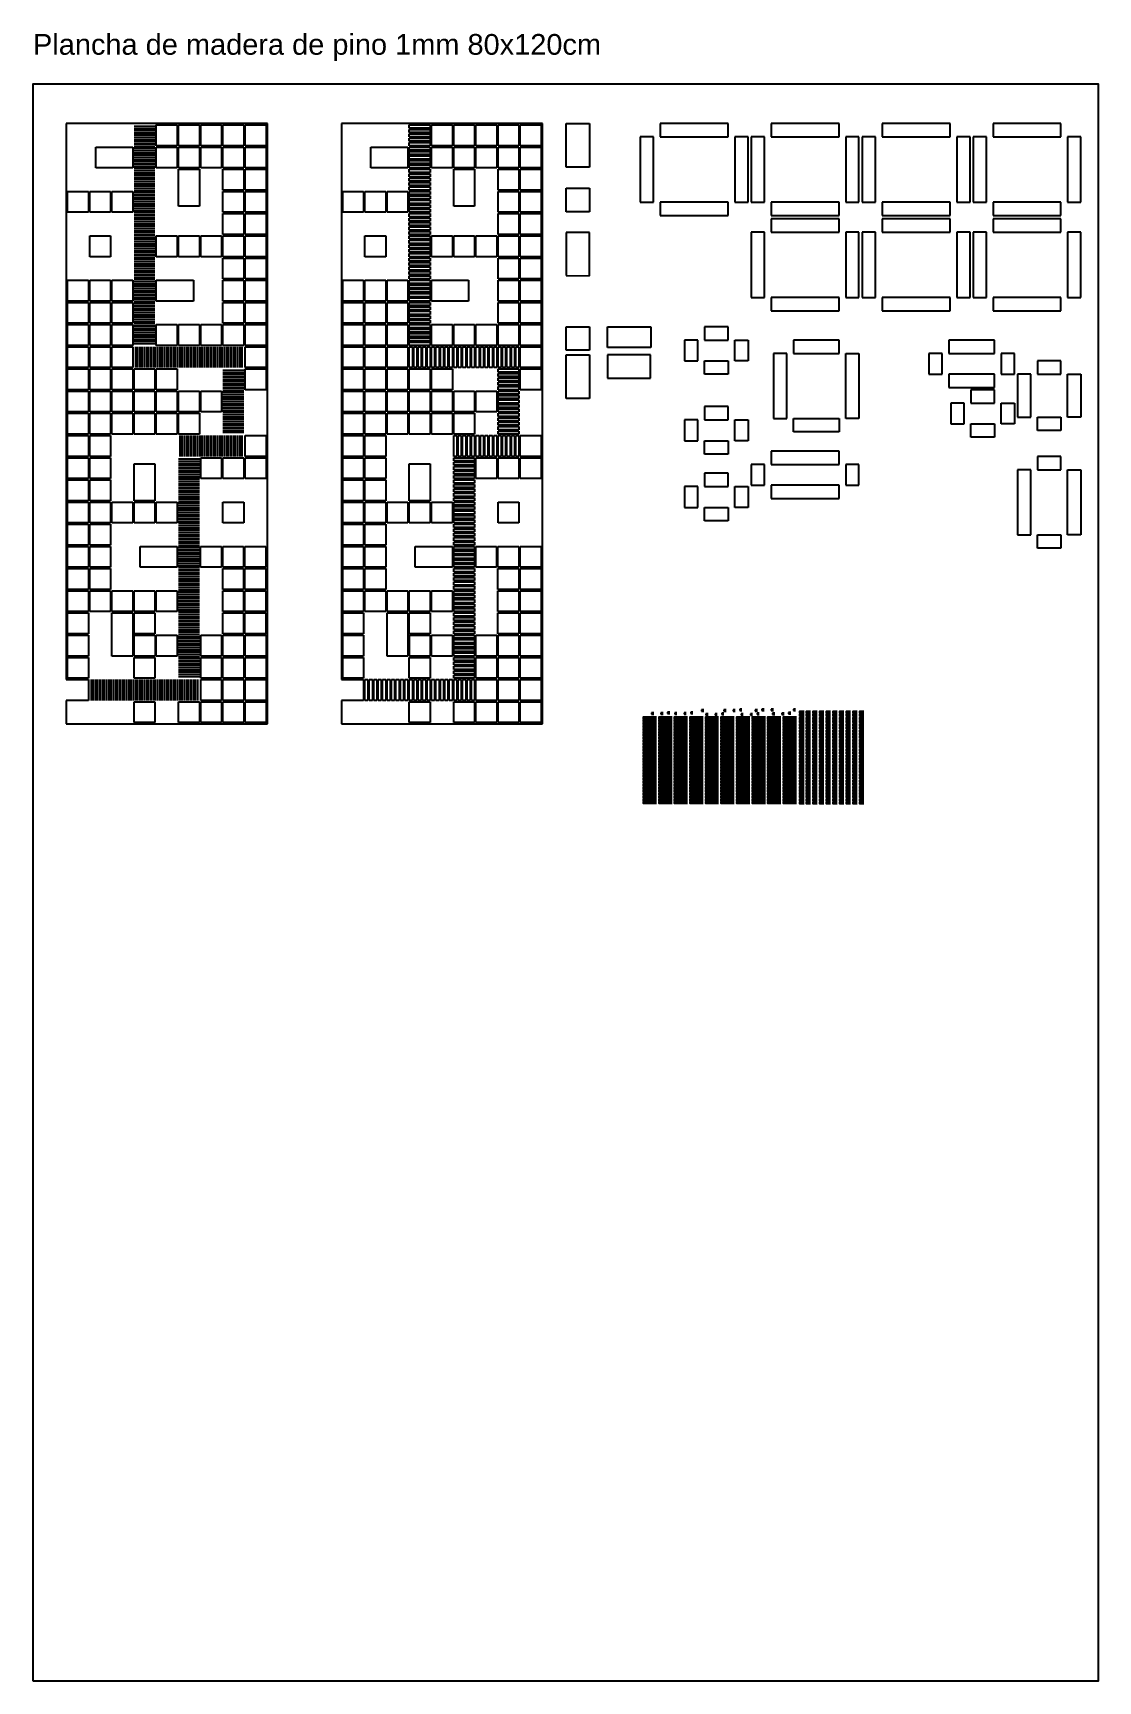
# Model space of a CAD drawing. Header units: millimetres. Extents: x 3305 to 5605, y 2355 to 3594.
# Drawn here: x 4805 to 5605, y 2355 to 3594 of the extents above; entities that cross this region are included whole.
import ezdxf

# ---------------------------------------------------------------- set-up
doc = ezdxf.new("R2010")
doc.units = ezdxf.units.MM
for name, color, linetype in [('Corte exterior', 1, 'Continuous'), ('Corte interior', 5, 'Continuous'), ('Grabado linea bajo', 4, 'Continuous'), ('mesa de trabajo y auxiliares', 7, 'Continuous')]:
    doc.layers.add(name, color=color, linetype=linetype)
doc.styles.get("Standard").update_dxf_attribs({"font": 'arial.ttf'})

msp = doc.modelspace()

# ---------------------------------------------------------------- texts
at = {"color": 1, "insert": (4804.9, 3592.7), "char_height": 15.566, "attachment_point": 1}
msp.add_mtext_dynamic_manual_height_columns('\\pt622.636;{\\C256;Plancha de madera de pino 1mm 80x120cm}', width=514.44, gutter_width=1157, heights=[0], dxfattribs=at)

# ---------------------------------------------------------------- linework, layer by layer
at = {"layer": 'Corte exterior', "color": 1}
for p, q in [((4980.9, 3525.4), (4829.9, 3525.4)), ((4829.9, 3525.4), (4829.9, 3107.8)), ((4980.9, 3074.4), (4980.9, 3525.4)), ((5187.5, 3525.4), (5036.5, 3525.4)), ((5036.5, 3525.4), (5036.5, 3107.8)), ((5187.5, 3074.4), (5187.5, 3525.4)), ((5205.3, 3492.6), (5205.3, 3525.4)), ((5205.3, 3525.4), (5223, 3525.4)), ((5223, 3525.4), (5223, 3492.6)), ((5327, 3525.4), (5276, 3525.4)), ((5276, 3525.4), (5276, 3515.4)), ((5327, 3515.4), (5327, 3525.4)), ((5410.3, 3525.4), (5359.3, 3525.4)), ((5359.3, 3525.4), (5359.3, 3515.4)), ((5410.3, 3515.4), (5410.3, 3525.4)), ((5493.7, 3525.4), (5442.7, 3525.4)), ((5442.7, 3525.4), (5442.7, 3515.4)), ((5493.7, 3515.4), (5493.7, 3525.4)), ((5577, 3525.4), (5526, 3525.4)), ((5526, 3525.4), (5526, 3515.4)), ((5577, 3515.4), (5577, 3525.4)), ((5261, 3515.4), (5261, 3466.4)), ((5271, 3515.4), (5261, 3515.4)), ((5271, 3466.4), (5271, 3515.4)), ((5276, 3515.4), (5327, 3515.4)), ((5332, 3515.4), (5332, 3466.4)), ((5342, 3515.4), (5332, 3515.4)), ((5342, 3466.4), (5342, 3515.4)), ((5344.3, 3515.4), (5344.3, 3466.4)), ((5354.3, 3515.4), (5344.3, 3515.4)), ((5354.3, 3466.4), (5354.3, 3515.4)), ((5359.3, 3515.4), (5410.3, 3515.4)), ((5415.3, 3515.4), (5415.3, 3466.4)), ((5425.3, 3515.4), (5415.3, 3515.4)), ((5425.3, 3466.4), (5425.3, 3515.4)), ((5427.7, 3515.4), (5427.7, 3466.4)), ((5437.7, 3515.4), (5427.7, 3515.4)), ((5437.7, 3466.4), (5437.7, 3515.4)), ((5442.7, 3515.4), (5493.7, 3515.4)), ((5498.7, 3515.4), (5498.7, 3466.4)), ((5508.7, 3515.4), (5498.7, 3515.4)), ((5508.7, 3466.4), (5508.7, 3515.4)), ((5511, 3515.4), (5511, 3466.4)), ((5521, 3515.4), (5511, 3515.4)), ((5521, 3466.4), (5521, 3515.4)), ((5526, 3515.4), (5577, 3515.4)), ((5582, 3515.4), (5582, 3466.4)), ((5592, 3515.4), (5582, 3515.4)), ((5592, 3466.4), (5592, 3515.4)), ((5223, 3492.6), (5205.3, 3492.6)), ((5222.5, 3492.6), (5220.8, 3492.6)), ((5205.3, 3459.2), (5205.3, 3476.9)), ((5205.3, 3476.9), (5223, 3476.9)), ((5223, 3476.9), (5223, 3459.2)), ((5223, 3459.2), (5205.3, 3459.2)), ((5261, 3466.4), (5271, 3466.4)), ((5327, 3466.4), (5276, 3466.4)), ((5276, 3466.4), (5276, 3456.4)), ((5276, 3456.4), (5327, 3456.4)), ((5327, 3456.4), (5327, 3466.4)), ((5332, 3466.4), (5342, 3466.4)), ((5344.3, 3466.4), (5354.3, 3466.4)), ((5410.3, 3466.4), (5359.3, 3466.4)), ((5359.3, 3466.4), (5359.3, 3456.4)), ((5359.3, 3456.4), (5410.3, 3456.4)), ((5410.3, 3456.4), (5410.3, 3466.4)), ((5415.3, 3466.4), (5425.3, 3466.4)), ((5427.7, 3466.4), (5437.7, 3466.4)), ((5493.7, 3466.4), (5442.7, 3466.4)), ((5442.7, 3466.4), (5442.7, 3456.4)), ((5442.7, 3456.4), (5493.7, 3456.4)), ((5493.7, 3456.4), (5493.7, 3466.4)), ((5498.7, 3466.4), (5508.7, 3466.4)), ((5511, 3466.4), (5521, 3466.4)), ((5577, 3466.4), (5526, 3466.4)), ((5526, 3466.4), (5526, 3456.4)), ((5526, 3456.4), (5577, 3456.4)), ((5577, 3456.4), (5577, 3466.4)), ((5582, 3466.4), (5592, 3466.4)), ((5223, 3443.5), (5205.3, 3443.5)), ((5205.3, 3443.5), (5205.3, 3411.2)), ((5223, 3411.1), (5223, 3443.5)), ((5344.3, 3443.8), (5344.3, 3394.8)), ((5354.3, 3443.8), (5344.3, 3443.8)), ((5354.3, 3394.8), (5354.3, 3443.8)), ((5410.3, 3453.8), (5359.3, 3453.8)), ((5359.3, 3453.8), (5359.3, 3443.8)), ((5359.3, 3443.8), (5410.3, 3443.8)), ((5410.3, 3443.8), (5410.3, 3453.8)), ((5415.3, 3443.8), (5415.3, 3394.8)), ((5425.3, 3443.8), (5415.3, 3443.8)), ((5425.3, 3394.8), (5425.3, 3443.8)), ((5427.7, 3443.8), (5427.7, 3394.8)), ((5437.7, 3443.8), (5427.7, 3443.8)), ((5437.7, 3394.8), (5437.7, 3443.8)), ((5493.7, 3453.8), (5442.7, 3453.8)), ((5442.7, 3453.8), (5442.7, 3443.8)), ((5442.7, 3443.8), (5493.7, 3443.8)), ((5493.7, 3443.8), (5493.7, 3453.8)), ((5498.7, 3443.8), (5498.7, 3394.8)), ((5508.7, 3443.8), (5498.7, 3443.8)), ((5508.7, 3394.8), (5508.7, 3443.8)), ((5511, 3443.8), (5511, 3394.8)), ((5521, 3443.8), (5511, 3443.8)), ((5521, 3394.8), (5521, 3443.8)), ((5577, 3453.8), (5526, 3453.8)), ((5526, 3453.8), (5526, 3443.8)), ((5526, 3443.8), (5577, 3443.8)), ((5577, 3443.8), (5577, 3453.8)), ((5582, 3443.8), (5582, 3394.8)), ((5592, 3443.8), (5582, 3443.8)), ((5592, 3394.8), (5592, 3443.8)), ((5205.3, 3411.2), (5223, 3411.1)), ((5344.3, 3394.8), (5354.3, 3394.8)), ((5410.3, 3394.8), (5359.3, 3394.8)), ((5359.3, 3394.8), (5359.3, 3384.8)), ((5410.3, 3384.8), (5410.3, 3394.8)), ((5415.3, 3394.8), (5425.3, 3394.8)), ((5427.7, 3394.8), (5437.7, 3394.8)), ((5493.7, 3394.8), (5442.7, 3394.8)), ((5442.7, 3394.8), (5442.7, 3384.8)), ((5493.7, 3384.8), (5493.7, 3394.8)), ((5498.7, 3394.8), (5508.7, 3394.8)), ((5511, 3394.8), (5521, 3394.8)), ((5577, 3394.8), (5526, 3394.8)), ((5526, 3394.8), (5526, 3384.8)), ((5577, 3384.8), (5577, 3394.8)), ((5582, 3394.8), (5592, 3394.8)), ((5359.3, 3384.8), (5410.3, 3384.8)), ((5442.7, 3384.8), (5493.7, 3384.8)), ((5526, 3384.8), (5577, 3384.8)), ((5205.3, 3355.1), (5205.3, 3372.8)), ((5205.3, 3372.8), (5223, 3372.8)), ((5223, 3372.8), (5223, 3355.1)), ((5236.5, 3357.1), (5236.5, 3372.8)), ((5236.5, 3372.8), (5268.9, 3372.8)), ((5268.9, 3372.8), (5268.9, 3357.1)), ((5327, 3372.8), (5309.3, 3372.8)), ((5309.3, 3372.8), (5309.3, 3362.8)), ((5327, 3362.8), (5327, 3372.8)), ((5268.9, 3357.1), (5236.5, 3357.1)), ((5294.3, 3362.8), (5294.3, 3347.1)), ((5304.3, 3362.8), (5294.3, 3362.8)), ((5304.3, 3347.1), (5304.3, 3362.8)), ((5309.3, 3362.8), (5327, 3362.8)), ((5332, 3347.1), (5332, 3362.8)), ((5332, 3362.8), (5342, 3362.8)), ((5342, 3362.8), (5342, 3347.1)), ((5410.3, 3362.8), (5376, 3362.8)), ((5376, 3362.8), (5376, 3352.8)), ((5410.3, 3352.8), (5410.3, 3362.8)), ((5527, 3362.8), (5492.7, 3362.8)), ((5492.7, 3362.8), (5492.7, 3352.8)), ((5527, 3352.8), (5527, 3362.8)), ((5223, 3355.1), (5205.3, 3355.1)), ((5205.3, 3318.9), (5205.3, 3351.8)), ((5205.3, 3351.8), (5223, 3351.8)), ((5223, 3351.8), (5223, 3318.9)), ((5268.8, 3351.8), (5236.5, 3351.8)), ((5236.5, 3351.8), (5236.5, 3334.1)), ((5268.8, 3334.1), (5268.8, 3351.8)), ((5294.3, 3347.1), (5304.3, 3347.1)), ((5309.3, 3347.1), (5327, 3347.1)), ((5309.3, 3337.1), (5309.3, 3347.1)), ((5327, 3347.1), (5327, 3337.1)), ((5342, 3347.1), (5332, 3347.1)), ((5361, 3352.8), (5361, 3303.8)), ((5371, 3352.8), (5361, 3352.8)), ((5371, 3303.8), (5371, 3352.8)), ((5376, 3352.8), (5410.3, 3352.8)), ((5415.3, 3303.8), (5415.3, 3352.8)), ((5415.3, 3352.8), (5425.3, 3352.8)), ((5425.3, 3352.8), (5425.3, 3303.8)), ((5477.7, 3352.8), (5477.7, 3337.1)), ((5487.7, 3352.8), (5477.7, 3352.8)), ((5487.7, 3337.1), (5487.7, 3352.8)), ((5492.7, 3352.8), (5527, 3352.8)), ((5532, 3352.8), (5532, 3337.1)), ((5542, 3352.8), (5532, 3352.8)), ((5542, 3337.1), (5542, 3352.8)), ((5577, 3347.1), (5559.3, 3347.1)), ((5559.3, 3347.1), (5559.3, 3337.1)), ((5577, 3337.1), (5577, 3347.1)), ((5236.5, 3334.1), (5268.8, 3334.1)), ((5327, 3337.1), (5309.3, 3337.1)), ((5477.7, 3337.1), (5487.7, 3337.1)), ((5527, 3337.1), (5492.7, 3337.1)), ((5492.7, 3337.1), (5492.7, 3327.1)), ((5527, 3327.1), (5527, 3337.1)), ((5532, 3337.1), (5542, 3337.1)), ((5544.3, 3337.1), (5544.3, 3304.8)), ((5554.3, 3337.1), (5544.3, 3337.1)), ((5554.3, 3304.8), (5554.3, 3337.1)), ((5559.3, 3337.1), (5577, 3337.1)), ((5582, 3304.8), (5582, 3337.1)), ((5582, 3337.1), (5592, 3337.1)), ((5592, 3337.1), (5592, 3304.8)), ((5223, 3318.9), (5205.3, 3318.9)), ((5492.7, 3327.1), (5527, 3327.1)), ((5527, 3325.4), (5509.3, 3325.4)), ((5509.3, 3325.4), (5509.3, 3315.4)), ((5527, 3315.4), (5527, 3325.4)), ((5327, 3312.8), (5309.3, 3312.8)), ((5309.3, 3312.8), (5309.3, 3302.8)), ((5327, 3302.8), (5327, 3312.8)), ((5494.3, 3315.4), (5494.3, 3299.8)), ((5504.3, 3315.4), (5494.3, 3315.4)), ((5504.3, 3299.8), (5504.3, 3315.4)), ((5509.3, 3315.4), (5527, 3315.4)), ((5532, 3299.8), (5532, 3315.4)), ((5532, 3315.4), (5542, 3315.4)), ((5542, 3315.4), (5542, 3299.8)), ((5294.3, 3302.8), (5294.3, 3287.1)), ((5304.3, 3302.8), (5294.3, 3302.8)), ((5304.3, 3287.1), (5304.3, 3302.8)), ((5309.3, 3302.8), (5327, 3302.8)), ((5332, 3287.1), (5332, 3302.8)), ((5332, 3302.8), (5342, 3302.8)), ((5342, 3302.8), (5342, 3287.1)), ((5361, 3303.8), (5371, 3303.8)), ((5376, 3303.8), (5410.3, 3303.8)), ((5376, 3293.8), (5376, 3303.8)), ((5410.3, 3293.8), (5376, 3293.8)), ((5410.3, 3303.8), (5410.3, 3293.8)), ((5425.3, 3303.8), (5415.3, 3303.8)), ((5494.3, 3299.8), (5504.3, 3299.8)), ((5509.3, 3299.8), (5527, 3299.8)), ((5509.3, 3289.8), (5509.3, 3299.8)), ((5527, 3299.8), (5527, 3289.8)), ((5542, 3299.8), (5532, 3299.8)), ((5544.3, 3304.8), (5554.3, 3304.8)), ((5559.3, 3304.8), (5577, 3304.8)), ((5559.3, 3294.8), (5559.3, 3304.8)), ((5577, 3294.8), (5559.3, 3294.8)), ((5577, 3304.8), (5577, 3294.8)), ((5592, 3304.8), (5582, 3304.8)), ((5294.3, 3287.1), (5304.3, 3287.1)), ((5309.3, 3287.1), (5327, 3287.1)), ((5309.3, 3277.1), (5309.3, 3287.1)), ((5327, 3287.1), (5327, 3277.1)), ((5342, 3287.1), (5332, 3287.1)), ((5527, 3289.8), (5509.3, 3289.8)), ((5327, 3277.1), (5309.3, 3277.1)), ((5344.3, 3269.4), (5344.3, 3253.8)), ((5354.3, 3269.4), (5344.3, 3269.4)), ((5354.3, 3253.8), (5354.3, 3269.4)), ((5410.3, 3279.4), (5359.3, 3279.4)), ((5359.3, 3279.4), (5359.3, 3269.4)), ((5359.3, 3269.4), (5410.3, 3269.4)), ((5410.3, 3269.4), (5410.3, 3279.4)), ((5415.3, 3269.4), (5415.3, 3253.8)), ((5425.3, 3269.4), (5415.3, 3269.4)), ((5425.3, 3253.8), (5425.3, 3269.4)), ((5577, 3275.4), (5559.3, 3275.4)), ((5559.3, 3275.4), (5559.3, 3265.4)), ((5577, 3265.4), (5577, 3275.4)), ((5327, 3262.8), (5309.3, 3262.8)), ((5309.3, 3262.8), (5309.3, 3252.8)), ((5327, 3252.8), (5327, 3262.8)), ((5544.3, 3265.4), (5544.3, 3216.4)), ((5554.3, 3265.4), (5544.3, 3265.4)), ((5554.3, 3216.4), (5554.3, 3265.4)), ((5559.3, 3265.4), (5577, 3265.4)), ((5582, 3216.4), (5582, 3265.4)), ((5582, 3265.4), (5592, 3265.4)), ((5592, 3265.4), (5592, 3216.4)), ((5294.3, 3252.8), (5294.3, 3237.1)), ((5304.3, 3252.8), (5294.3, 3252.8)), ((5304.3, 3237.1), (5304.3, 3252.8)), ((5309.3, 3252.8), (5327, 3252.8)), ((5332, 3237.1), (5332, 3252.8)), ((5332, 3252.8), (5342, 3252.8)), ((5342, 3252.8), (5342, 3237.1)), ((5344.3, 3253.8), (5354.3, 3253.8)), ((5410.3, 3253.8), (5359.3, 3253.8)), ((5359.3, 3253.8), (5359.3, 3243.8)), ((5359.3, 3243.8), (5410.3, 3243.8)), ((5410.3, 3243.8), (5410.3, 3253.8)), ((5415.3, 3253.8), (5425.3, 3253.8)), ((5294.3, 3237.1), (5304.3, 3237.1)), ((5309.3, 3237.1), (5327, 3237.1)), ((5309.3, 3227.1), (5309.3, 3237.1)), ((5327, 3237.1), (5327, 3227.1)), ((5342, 3237.1), (5332, 3237.1)), ((5327, 3227.1), (5309.3, 3227.1)), ((5544.3, 3216.4), (5554.3, 3216.4)), ((5559.3, 3216.4), (5577, 3216.4)), ((5559.3, 3206.4), (5559.3, 3216.4)), ((5577, 3216.4), (5577, 3206.4)), ((5592, 3216.4), (5582, 3216.4)), ((5577, 3206.4), (5559.3, 3206.4)), ((4829.9, 3107.8), (4846.5, 3107.8)), ((4846.5, 3107.8), (4846.5, 3092.1)), ((5036.5, 3107.8), (5053.2, 3107.8)), ((5053.2, 3107.8), (5053.2, 3092.1)), ((4846.5, 3092.1), (4829.9, 3092.1)), ((4829.9, 3092.1), (4829.9, 3074.4)), ((5053.2, 3092.1), (5036.5, 3092.1)), ((5036.5, 3092.1), (5036.5, 3074.4)), ((5281.5, 3083.3), (5281.5, 3082.3)), ((5283.2, 3083.3), (5281.5, 3083.3)), ((5298.9, 3083.2), (5298.9, 3082.2)), ((5300.6, 3083.2), (5298.9, 3083.2)), ((5307.1, 3085.1), (5307.1, 3084.1)), ((5308.8, 3085.1), (5307.1, 3085.1)), ((5307.1, 3084.1), (5308.8, 3084.1)), ((5323.8, 3085.1), (5323.8, 3084.1)), ((5325.5, 3085.1), (5323.8, 3085.1)), ((5323.8, 3084.1), (5325.5, 3084.1)), ((5330.8, 3085.1), (5330.8, 3084.1)), ((5332.4, 3085.1), (5330.8, 3085.1)), ((5330.8, 3084.1), (5332.4, 3084.1)), ((5335.8, 3085.6), (5335.8, 3084.6)), ((5337.4, 3085.6), (5335.8, 3085.6)), ((5335.8, 3084.6), (5337.4, 3084.6)), ((5347.4, 3085.1), (5347.4, 3084.1)), ((5349.1, 3085.1), (5347.4, 3085.1)), ((5347.4, 3084.1), (5349.1, 3084.1)), ((5352.4, 3085.6), (5352.4, 3084.6)), ((5354.1, 3085.6), (5352.4, 3085.6)), ((5352.4, 3084.6), (5354.1, 3084.6)), ((5359.4, 3085.6), (5359.4, 3084.6)), ((5361, 3085.6), (5359.4, 3085.6)), ((5359.4, 3084.6), (5361, 3084.6)), ((5372.3, 3083.1), (5372.3, 3082.1)), ((5374, 3083.1), (5372.3, 3083.1)), ((5376, 3085.6), (5376, 3084.6)), ((5377.7, 3085.6), (5376, 3085.6)), ((5376, 3084.6), (5377.7, 3084.6)), ((4829.9, 3074.4), (4980.9, 3074.4)), ((5036.5, 3074.4), (5187.5, 3074.4)), ((5269.5, 3082.7), (5269.5, 3081.7)), ((5271.2, 3082.7), (5269.5, 3082.7)), ((5269.5, 3081.7), (5271.2, 3081.7)), ((5276.5, 3082.8), (5276.5, 3081.8)), ((5278.2, 3082.8), (5276.5, 3082.8)), ((5276.5, 3081.8), (5278.2, 3081.8)), ((5281.5, 3082.3), (5283.2, 3082.3)), ((5287, 3082.7), (5287, 3081.7)), ((5288.6, 3082.7), (5287, 3082.7)), ((5287, 3081.7), (5288.6, 3081.7)), ((5293.9, 3082.7), (5293.9, 3081.7)), ((5295.6, 3082.7), (5293.9, 3082.7)), ((5293.9, 3081.7), (5295.6, 3081.7)), ((5298.9, 3082.2), (5300.6, 3082.2)), ((5310.2, 3082), (5310.2, 3081)), ((5311.9, 3082), (5310.2, 3082)), ((5310.2, 3081), (5311.9, 3081)), ((5317.2, 3082), (5317.2, 3081)), ((5318.8, 3082), (5317.2, 3082)), ((5317.2, 3081), (5318.8, 3081)), ((5322.2, 3082.5), (5322.2, 3081.5)), ((5323.8, 3082.5), (5322.2, 3082.5)), ((5322.2, 3081.5), (5323.8, 3081.5)), ((5336.8, 3082), (5336.8, 3081)), ((5338.4, 3082), (5336.8, 3082)), ((5336.8, 3081), (5338.4, 3081)), ((5343.7, 3082), (5343.7, 3081)), ((5345.4, 3082), (5343.7, 3082)), ((5343.7, 3081), (5345.4, 3081)), ((5348.7, 3082.5), (5348.7, 3081.5)), ((5350.4, 3082.5), (5348.7, 3082.5)), ((5348.7, 3081.5), (5350.4, 3081.5)), ((5360.4, 3082.6), (5360.4, 3081.6)), ((5362, 3082.6), (5360.4, 3082.6)), ((5360.4, 3081.6), (5362, 3081.6)), ((5367.3, 3082.6), (5367.3, 3081.6)), ((5369, 3082.6), (5367.3, 3082.6)), ((5367.3, 3081.6), (5369, 3081.6)), ((5372.3, 3082.1), (5374, 3082.1))]:
    msp.add_line(p, q, dxfattribs=at)
for points in [[(5384, 3083.7), (5380.6, 3083.7), (5380.6, 3082.7), (5384, 3082.7)], [(5389, 3083.7), (5385.6, 3083.7), (5385.6, 3082.7), (5389, 3082.7)], [(5394, 3083.7), (5390.6, 3083.7), (5390.6, 3082.7), (5394, 3082.7)], [(5399, 3083.7), (5395.6, 3083.7), (5395.6, 3082.7), (5399, 3082.7)], [(5404, 3083.7), (5400.6, 3083.7), (5400.6, 3082.7), (5404, 3082.7)], [(5409, 3083.7), (5405.6, 3083.7), (5405.6, 3082.7), (5409, 3082.7)], [(5414, 3083.7), (5410.6, 3083.7), (5410.6, 3082.7), (5414, 3082.7)], [(5419, 3083.7), (5415.6, 3083.7), (5415.6, 3082.7), (5419, 3082.7)], [(5424, 3083.7), (5420.6, 3083.7), (5420.6, 3082.7), (5424, 3082.7)], [(5429, 3083.7), (5425.6, 3083.7), (5425.6, 3082.7), (5429, 3082.7)], [(5273.2, 3079.6), (5263.2, 3079.6), (5263.2, 3078.6), (5273.2, 3078.6)], [(5273.2, 3077.4), (5263.2, 3077.4), (5263.2, 3076.4), (5273.2, 3076.4)], [(5273.2, 3075.2), (5263.2, 3075.2), (5263.2, 3074.2), (5273.2, 3074.2)], [(5273.2, 3073), (5263.2, 3073), (5263.2, 3072), (5273.2, 3072)], [(5273.2, 3070.8), (5263.2, 3070.8), (5263.2, 3069.8), (5273.2, 3069.8)], [(5284.9, 3079.6), (5274.9, 3079.6), (5274.9, 3078.6), (5284.9, 3078.6)], [(5284.9, 3077.4), (5274.9, 3077.4), (5274.9, 3076.4), (5284.9, 3076.4)], [(5284.9, 3075.2), (5274.9, 3075.2), (5274.9, 3074.2), (5284.9, 3074.2)], [(5284.9, 3073), (5274.9, 3073), (5274.9, 3072), (5284.9, 3072)], [(5284.9, 3070.8), (5274.9, 3070.8), (5274.9, 3069.8), (5284.9, 3069.8)], [(5296.5, 3079.6), (5286.5, 3079.6), (5286.5, 3078.6), (5296.5, 3078.6)], [(5296.5, 3077.4), (5286.5, 3077.4), (5286.5, 3076.4), (5296.5, 3076.4)], [(5296.5, 3075.2), (5286.5, 3075.2), (5286.5, 3074.2), (5296.5, 3074.2)], [(5296.5, 3073), (5286.5, 3073), (5286.5, 3072), (5296.5, 3072)], [(5296.5, 3070.8), (5286.5, 3070.8), (5286.5, 3069.8), (5296.5, 3069.8)], [(5308.2, 3079.6), (5298.2, 3079.6), (5298.2, 3078.6), (5308.2, 3078.6)], [(5308.2, 3077.4), (5298.2, 3077.4), (5298.2, 3076.4), (5308.2, 3076.4)], [(5308.2, 3075.2), (5298.2, 3075.2), (5298.2, 3074.2), (5308.2, 3074.2)], [(5308.2, 3073), (5298.2, 3073), (5298.2, 3072), (5308.2, 3072)], [(5308.2, 3070.8), (5298.2, 3070.8), (5298.2, 3069.8), (5308.2, 3069.8)], [(5319.9, 3079.6), (5309.9, 3079.6), (5309.9, 3078.6), (5319.9, 3078.6)], [(5319.9, 3077.4), (5309.9, 3077.4), (5309.9, 3076.4), (5319.9, 3076.4)], [(5319.9, 3075.2), (5309.9, 3075.2), (5309.9, 3074.2), (5319.9, 3074.2)], [(5319.9, 3073), (5309.9, 3073), (5309.9, 3072), (5319.9, 3072)], [(5319.9, 3070.8), (5309.9, 3070.8), (5309.9, 3069.8), (5319.9, 3069.8)], [(5331.6, 3079.6), (5321.6, 3079.6), (5321.6, 3078.6), (5331.6, 3078.6)], [(5331.6, 3077.4), (5321.6, 3077.4), (5321.6, 3076.4), (5331.6, 3076.4)], [(5331.6, 3075.2), (5321.6, 3075.2), (5321.6, 3074.2), (5331.6, 3074.2)], [(5331.6, 3073), (5321.6, 3073), (5321.6, 3072), (5331.6, 3072)], [(5331.6, 3070.8), (5321.6, 3070.8), (5321.6, 3069.8), (5331.6, 3069.8)], [(5343.3, 3079.6), (5333.3, 3079.6), (5333.3, 3078.6), (5343.3, 3078.6)], [(5343.3, 3077.4), (5333.3, 3077.4), (5333.3, 3076.4), (5343.3, 3076.4)], [(5343.3, 3075.2), (5333.3, 3075.2), (5333.3, 3074.2), (5343.3, 3074.2)], [(5343.3, 3073), (5333.3, 3073), (5333.3, 3072), (5343.3, 3072)], [(5343.3, 3070.8), (5333.3, 3070.8), (5333.3, 3069.8), (5343.3, 3069.8)], [(5355, 3079.6), (5345, 3079.6), (5345, 3078.6), (5355, 3078.6)], [(5355, 3077.4), (5345, 3077.4), (5345, 3076.4), (5355, 3076.4)], [(5355, 3075.2), (5345, 3075.2), (5345, 3074.2), (5355, 3074.2)], [(5355, 3073), (5345, 3073), (5345, 3072), (5355, 3072)], [(5355, 3070.8), (5345, 3070.8), (5345, 3069.8), (5355, 3069.8)], [(5366.6, 3079.6), (5356.6, 3079.6), (5356.6, 3078.6), (5366.6, 3078.6)], [(5366.6, 3077.4), (5356.6, 3077.4), (5356.6, 3076.4), (5366.6, 3076.4)], [(5366.6, 3075.2), (5356.6, 3075.2), (5356.6, 3074.2), (5366.6, 3074.2)], [(5366.6, 3073), (5356.6, 3073), (5356.6, 3072), (5366.6, 3072)], [(5366.6, 3070.8), (5356.6, 3070.8), (5356.6, 3069.8), (5366.6, 3069.8)], [(5378.3, 3079.6), (5368.3, 3079.6), (5368.3, 3078.6), (5378.3, 3078.6)], [(5378.3, 3077.4), (5368.3, 3077.4), (5368.3, 3076.4), (5378.3, 3076.4)], [(5378.3, 3075.2), (5368.3, 3075.2), (5368.3, 3074.2), (5378.3, 3074.2)], [(5378.3, 3073), (5368.3, 3073), (5368.3, 3072), (5378.3, 3072)], [(5378.3, 3070.8), (5368.3, 3070.8), (5368.3, 3069.8), (5378.3, 3069.8)], [(5384, 3081.4), (5380.6, 3081.4), (5380.6, 3080.4), (5384, 3080.4)], [(5384, 3079), (5380.6, 3079), (5380.6, 3078), (5384, 3078)], [(5384, 3076.7), (5380.6, 3076.7), (5380.6, 3075.7), (5384, 3075.7)], [(5384, 3074.3), (5380.6, 3074.3), (5380.6, 3073.3), (5384, 3073.3)], [(5384, 3072), (5380.6, 3072), (5380.6, 3071), (5384, 3071)], [(5389, 3081.4), (5385.6, 3081.4), (5385.6, 3080.4), (5389, 3080.4)], [(5389, 3079), (5385.6, 3079), (5385.6, 3078), (5389, 3078)], [(5389, 3076.7), (5385.6, 3076.7), (5385.6, 3075.7), (5389, 3075.7)], [(5389, 3074.3), (5385.6, 3074.3), (5385.6, 3073.3), (5389, 3073.3)], [(5389, 3072), (5385.6, 3072), (5385.6, 3071), (5389, 3071)], [(5394, 3081.4), (5390.6, 3081.4), (5390.6, 3080.4), (5394, 3080.4)], [(5394, 3079), (5390.6, 3079), (5390.6, 3078), (5394, 3078)], [(5394, 3076.7), (5390.6, 3076.7), (5390.6, 3075.7), (5394, 3075.7)], [(5394, 3074.3), (5390.6, 3074.3), (5390.6, 3073.3), (5394, 3073.3)], [(5394, 3072), (5390.6, 3072), (5390.6, 3071), (5394, 3071)], [(5399, 3081.4), (5395.6, 3081.4), (5395.6, 3080.4), (5399, 3080.4)], [(5399, 3079), (5395.6, 3079), (5395.6, 3078), (5399, 3078)], [(5399, 3076.7), (5395.6, 3076.7), (5395.6, 3075.7), (5399, 3075.7)], [(5399, 3074.3), (5395.6, 3074.3), (5395.6, 3073.3), (5399, 3073.3)], [(5399, 3072), (5395.6, 3072), (5395.6, 3071), (5399, 3071)], [(5404, 3081.4), (5400.6, 3081.4), (5400.6, 3080.4), (5404, 3080.4)], [(5404, 3079), (5400.6, 3079), (5400.6, 3078), (5404, 3078)], [(5404, 3076.7), (5400.6, 3076.7), (5400.6, 3075.7), (5404, 3075.7)], [(5404, 3074.3), (5400.6, 3074.3), (5400.6, 3073.3), (5404, 3073.3)], [(5404, 3072), (5400.6, 3072), (5400.6, 3071), (5404, 3071)], [(5409, 3081.4), (5405.6, 3081.4), (5405.6, 3080.4), (5409, 3080.4)], [(5409, 3079), (5405.6, 3079), (5405.6, 3078), (5409, 3078)], [(5409, 3076.7), (5405.6, 3076.7), (5405.6, 3075.7), (5409, 3075.7)], [(5409, 3074.3), (5405.6, 3074.3), (5405.6, 3073.3), (5409, 3073.3)], [(5409, 3072), (5405.6, 3072), (5405.6, 3071), (5409, 3071)], [(5414, 3081.4), (5410.6, 3081.4), (5410.6, 3080.4), (5414, 3080.4)], [(5414, 3079), (5410.6, 3079), (5410.6, 3078), (5414, 3078)], [(5414, 3076.7), (5410.6, 3076.7), (5410.6, 3075.7), (5414, 3075.7)], [(5414, 3074.3), (5410.6, 3074.3), (5410.6, 3073.3), (5414, 3073.3)], [(5414, 3072), (5410.6, 3072), (5410.6, 3071), (5414, 3071)], [(5419, 3081.4), (5415.6, 3081.4), (5415.6, 3080.4), (5419, 3080.4)], [(5419, 3079), (5415.6, 3079), (5415.6, 3078), (5419, 3078)], [(5419, 3076.7), (5415.6, 3076.7), (5415.6, 3075.7), (5419, 3075.7)], [(5419, 3074.3), (5415.6, 3074.3), (5415.6, 3073.3), (5419, 3073.3)], [(5419, 3072), (5415.6, 3072), (5415.6, 3071), (5419, 3071)], [(5424, 3081.4), (5420.6, 3081.4), (5420.6, 3080.4), (5424, 3080.4)], [(5424, 3079), (5420.6, 3079), (5420.6, 3078), (5424, 3078)], [(5424, 3076.7), (5420.6, 3076.7), (5420.6, 3075.7), (5424, 3075.7)], [(5424, 3074.3), (5420.6, 3074.3), (5420.6, 3073.3), (5424, 3073.3)], [(5424, 3072), (5420.6, 3072), (5420.6, 3071), (5424, 3071)], [(5429, 3081.4), (5425.6, 3081.4), (5425.6, 3080.4), (5429, 3080.4)], [(5429, 3079), (5425.6, 3079), (5425.6, 3078), (5429, 3078)], [(5429, 3076.7), (5425.6, 3076.7), (5425.6, 3075.7), (5429, 3075.7)], [(5429, 3074.3), (5425.6, 3074.3), (5425.6, 3073.3), (5429, 3073.3)], [(5429, 3072), (5425.6, 3072), (5425.6, 3071), (5429, 3071)], [(5273.2, 3068.6), (5263.2, 3068.6), (5263.2, 3067.6), (5273.2, 3067.6)], [(5273.2, 3066.4), (5263.2, 3066.4), (5263.2, 3065.4), (5273.2, 3065.4)], [(5273.2, 3064.2), (5263.2, 3064.2), (5263.2, 3063.2), (5273.2, 3063.2)], [(5273.2, 3062), (5263.2, 3062), (5263.2, 3061), (5273.2, 3061)], [(5273.2, 3059.8), (5263.2, 3059.8), (5263.2, 3058.8), (5273.2, 3058.8)], [(5284.9, 3068.6), (5274.9, 3068.6), (5274.9, 3067.6), (5284.9, 3067.6)], [(5284.9, 3066.4), (5274.9, 3066.4), (5274.9, 3065.4), (5284.9, 3065.4)], [(5284.9, 3064.2), (5274.9, 3064.2), (5274.9, 3063.2), (5284.9, 3063.2)], [(5284.9, 3062), (5274.9, 3062), (5274.9, 3061), (5284.9, 3061)], [(5284.9, 3059.8), (5274.9, 3059.8), (5274.9, 3058.8), (5284.9, 3058.8)], [(5296.5, 3068.6), (5286.5, 3068.6), (5286.5, 3067.6), (5296.5, 3067.6)], [(5296.5, 3066.4), (5286.5, 3066.4), (5286.5, 3065.4), (5296.5, 3065.4)], [(5296.5, 3064.2), (5286.5, 3064.2), (5286.5, 3063.2), (5296.5, 3063.2)], [(5296.5, 3062), (5286.5, 3062), (5286.5, 3061), (5296.5, 3061)], [(5296.5, 3059.8), (5286.5, 3059.8), (5286.5, 3058.8), (5296.5, 3058.8)], [(5308.2, 3068.6), (5298.2, 3068.6), (5298.2, 3067.6), (5308.2, 3067.6)], [(5308.2, 3066.4), (5298.2, 3066.4), (5298.2, 3065.4), (5308.2, 3065.4)], [(5308.2, 3064.2), (5298.2, 3064.2), (5298.2, 3063.2), (5308.2, 3063.2)], [(5308.2, 3062), (5298.2, 3062), (5298.2, 3061), (5308.2, 3061)], [(5308.2, 3059.8), (5298.2, 3059.8), (5298.2, 3058.8), (5308.2, 3058.8)], [(5319.9, 3068.6), (5309.9, 3068.6), (5309.9, 3067.6), (5319.9, 3067.6)], [(5319.9, 3066.4), (5309.9, 3066.4), (5309.9, 3065.4), (5319.9, 3065.4)], [(5319.9, 3064.2), (5309.9, 3064.2), (5309.9, 3063.2), (5319.9, 3063.2)], [(5319.9, 3062), (5309.9, 3062), (5309.9, 3061), (5319.9, 3061)], [(5319.9, 3059.8), (5309.9, 3059.8), (5309.9, 3058.8), (5319.9, 3058.8)], [(5331.6, 3068.6), (5321.6, 3068.6), (5321.6, 3067.6), (5331.6, 3067.6)], [(5331.6, 3066.4), (5321.6, 3066.4), (5321.6, 3065.4), (5331.6, 3065.4)], [(5331.6, 3064.2), (5321.6, 3064.2), (5321.6, 3063.2), (5331.6, 3063.2)], [(5331.6, 3062), (5321.6, 3062), (5321.6, 3061), (5331.6, 3061)], [(5331.6, 3059.8), (5321.6, 3059.8), (5321.6, 3058.8), (5331.6, 3058.8)], [(5343.3, 3068.6), (5333.3, 3068.6), (5333.3, 3067.6), (5343.3, 3067.6)], [(5343.3, 3066.4), (5333.3, 3066.4), (5333.3, 3065.4), (5343.3, 3065.4)], [(5343.3, 3064.2), (5333.3, 3064.2), (5333.3, 3063.2), (5343.3, 3063.2)], [(5343.3, 3062), (5333.3, 3062), (5333.3, 3061), (5343.3, 3061)], [(5343.3, 3059.8), (5333.3, 3059.8), (5333.3, 3058.8), (5343.3, 3058.8)], [(5355, 3068.6), (5345, 3068.6), (5345, 3067.6), (5355, 3067.6)], [(5355, 3066.4), (5345, 3066.4), (5345, 3065.4), (5355, 3065.4)], [(5355, 3064.2), (5345, 3064.2), (5345, 3063.2), (5355, 3063.2)], [(5355, 3062), (5345, 3062), (5345, 3061), (5355, 3061)], [(5355, 3059.8), (5345, 3059.8), (5345, 3058.8), (5355, 3058.8)], [(5366.6, 3068.6), (5356.6, 3068.6), (5356.6, 3067.6), (5366.6, 3067.6)], [(5366.6, 3066.4), (5356.6, 3066.4), (5356.6, 3065.4), (5366.6, 3065.4)], [(5366.6, 3064.2), (5356.6, 3064.2), (5356.6, 3063.2), (5366.6, 3063.2)], [(5366.6, 3062), (5356.6, 3062), (5356.6, 3061), (5366.6, 3061)], [(5366.6, 3059.8), (5356.6, 3059.8), (5356.6, 3058.8), (5366.6, 3058.8)], [(5378.3, 3068.6), (5368.3, 3068.6), (5368.3, 3067.6), (5378.3, 3067.6)], [(5378.3, 3066.4), (5368.3, 3066.4), (5368.3, 3065.4), (5378.3, 3065.4)], [(5378.3, 3064.2), (5368.3, 3064.2), (5368.3, 3063.2), (5378.3, 3063.2)], [(5378.3, 3062), (5368.3, 3062), (5368.3, 3061), (5378.3, 3061)], [(5378.3, 3059.8), (5368.3, 3059.8), (5368.3, 3058.8), (5378.3, 3058.8)], [(5384, 3069.6), (5380.6, 3069.6), (5380.6, 3068.6), (5384, 3068.6)], [(5384, 3067.3), (5380.6, 3067.3), (5380.6, 3066.3), (5384, 3066.3)], [(5384, 3064.9), (5380.6, 3064.9), (5380.6, 3063.9), (5384, 3063.9)], [(5384, 3062.6), (5380.6, 3062.6), (5380.6, 3061.6), (5384, 3061.6)], [(5384, 3060.2), (5380.6, 3060.2), (5380.6, 3059.2), (5384, 3059.2)], [(5389, 3069.6), (5385.6, 3069.6), (5385.6, 3068.6), (5389, 3068.6)], [(5389, 3067.3), (5385.6, 3067.3), (5385.6, 3066.3), (5389, 3066.3)], [(5389, 3064.9), (5385.6, 3064.9), (5385.6, 3063.9), (5389, 3063.9)], [(5389, 3062.6), (5385.6, 3062.6), (5385.6, 3061.6), (5389, 3061.6)], [(5389, 3060.2), (5385.6, 3060.2), (5385.6, 3059.2), (5389, 3059.2)], [(5394, 3069.6), (5390.6, 3069.6), (5390.6, 3068.6), (5394, 3068.6)], [(5394, 3067.3), (5390.6, 3067.3), (5390.6, 3066.3), (5394, 3066.3)], [(5394, 3064.9), (5390.6, 3064.9), (5390.6, 3063.9), (5394, 3063.9)], [(5394, 3062.6), (5390.6, 3062.6), (5390.6, 3061.6), (5394, 3061.6)], [(5394, 3060.2), (5390.6, 3060.2), (5390.6, 3059.2), (5394, 3059.2)], [(5399, 3069.6), (5395.6, 3069.6), (5395.6, 3068.6), (5399, 3068.6)], [(5399, 3067.3), (5395.6, 3067.3), (5395.6, 3066.3), (5399, 3066.3)], [(5399, 3064.9), (5395.6, 3064.9), (5395.6, 3063.9), (5399, 3063.9)], [(5399, 3062.6), (5395.6, 3062.6), (5395.6, 3061.6), (5399, 3061.6)], [(5399, 3060.2), (5395.6, 3060.2), (5395.6, 3059.2), (5399, 3059.2)], [(5404, 3069.6), (5400.6, 3069.6), (5400.6, 3068.6), (5404, 3068.6)], [(5404, 3067.3), (5400.6, 3067.3), (5400.6, 3066.3), (5404, 3066.3)], [(5404, 3064.9), (5400.6, 3064.9), (5400.6, 3063.9), (5404, 3063.9)], [(5404, 3062.6), (5400.6, 3062.6), (5400.6, 3061.6), (5404, 3061.6)], [(5404, 3060.2), (5400.6, 3060.2), (5400.6, 3059.2), (5404, 3059.2)], [(5409, 3069.6), (5405.6, 3069.6), (5405.6, 3068.6), (5409, 3068.6)], [(5409, 3067.3), (5405.6, 3067.3), (5405.6, 3066.3), (5409, 3066.3)], [(5409, 3064.9), (5405.6, 3064.9), (5405.6, 3063.9), (5409, 3063.9)], [(5409, 3062.6), (5405.6, 3062.6), (5405.6, 3061.6), (5409, 3061.6)], [(5409, 3060.2), (5405.6, 3060.2), (5405.6, 3059.2), (5409, 3059.2)], [(5414, 3069.6), (5410.6, 3069.6), (5410.6, 3068.6), (5414, 3068.6)], [(5414, 3067.3), (5410.6, 3067.3), (5410.6, 3066.3), (5414, 3066.3)], [(5414, 3064.9), (5410.6, 3064.9), (5410.6, 3063.9), (5414, 3063.9)], [(5414, 3062.6), (5410.6, 3062.6), (5410.6, 3061.6), (5414, 3061.6)], [(5414, 3060.2), (5410.6, 3060.2), (5410.6, 3059.2), (5414, 3059.2)], [(5419, 3069.6), (5415.6, 3069.6), (5415.6, 3068.6), (5419, 3068.6)], [(5419, 3067.3), (5415.6, 3067.3), (5415.6, 3066.3), (5419, 3066.3)], [(5419, 3064.9), (5415.6, 3064.9), (5415.6, 3063.9), (5419, 3063.9)], [(5419, 3062.6), (5415.6, 3062.6), (5415.6, 3061.6), (5419, 3061.6)], [(5419, 3060.2), (5415.6, 3060.2), (5415.6, 3059.2), (5419, 3059.2)], [(5424, 3069.6), (5420.6, 3069.6), (5420.6, 3068.6), (5424, 3068.6)], [(5424, 3067.3), (5420.6, 3067.3), (5420.6, 3066.3), (5424, 3066.3)], [(5424, 3064.9), (5420.6, 3064.9), (5420.6, 3063.9), (5424, 3063.9)], [(5424, 3062.6), (5420.6, 3062.6), (5420.6, 3061.6), (5424, 3061.6)], [(5424, 3060.2), (5420.6, 3060.2), (5420.6, 3059.2), (5424, 3059.2)], [(5429, 3069.6), (5425.6, 3069.6), (5425.6, 3068.6), (5429, 3068.6)], [(5429, 3067.3), (5425.6, 3067.3), (5425.6, 3066.3), (5429, 3066.3)], [(5429, 3064.9), (5425.6, 3064.9), (5425.6, 3063.9), (5429, 3063.9)], [(5429, 3062.6), (5425.6, 3062.6), (5425.6, 3061.6), (5429, 3061.6)], [(5429, 3060.2), (5425.6, 3060.2), (5425.6, 3059.2), (5429, 3059.2)], [(5273.2, 3057.6), (5263.2, 3057.6), (5263.2, 3056.6), (5273.2, 3056.6)], [(5273.2, 3055.4), (5263.2, 3055.4), (5263.2, 3054.4), (5273.2, 3054.4)], [(5273.2, 3053.2), (5263.2, 3053.2), (5263.2, 3052.2), (5273.2, 3052.2)], [(5273.2, 3051), (5263.2, 3051), (5263.2, 3050), (5273.2, 3050)], [(5273.2, 3048.8), (5263.2, 3048.8), (5263.2, 3047.8), (5273.2, 3047.8)], [(5273.2, 3046.6), (5263.2, 3046.6), (5263.2, 3045.6), (5273.2, 3045.6)], [(5284.9, 3057.6), (5274.9, 3057.6), (5274.9, 3056.6), (5284.9, 3056.6)], [(5284.9, 3055.4), (5274.9, 3055.4), (5274.9, 3054.4), (5284.9, 3054.4)], [(5284.9, 3053.2), (5274.9, 3053.2), (5274.9, 3052.2), (5284.9, 3052.2)], [(5284.9, 3051), (5274.9, 3051), (5274.9, 3050), (5284.9, 3050)], [(5284.9, 3048.8), (5274.9, 3048.8), (5274.9, 3047.8), (5284.9, 3047.8)], [(5284.9, 3046.6), (5274.9, 3046.6), (5274.9, 3045.6), (5284.9, 3045.6)], [(5296.5, 3057.6), (5286.5, 3057.6), (5286.5, 3056.6), (5296.5, 3056.6)], [(5296.5, 3055.4), (5286.5, 3055.4), (5286.5, 3054.4), (5296.5, 3054.4)], [(5296.5, 3053.2), (5286.5, 3053.2), (5286.5, 3052.2), (5296.5, 3052.2)], [(5296.5, 3051), (5286.5, 3051), (5286.5, 3050), (5296.5, 3050)], [(5296.5, 3048.8), (5286.5, 3048.8), (5286.5, 3047.8), (5296.5, 3047.8)], [(5296.5, 3046.6), (5286.5, 3046.6), (5286.5, 3045.6), (5296.5, 3045.6)], [(5308.2, 3057.6), (5298.2, 3057.6), (5298.2, 3056.6), (5308.2, 3056.6)], [(5308.2, 3055.4), (5298.2, 3055.4), (5298.2, 3054.4), (5308.2, 3054.4)], [(5308.2, 3053.2), (5298.2, 3053.2), (5298.2, 3052.2), (5308.2, 3052.2)], [(5308.2, 3051), (5298.2, 3051), (5298.2, 3050), (5308.2, 3050)], [(5308.2, 3048.8), (5298.2, 3048.8), (5298.2, 3047.8), (5308.2, 3047.8)], [(5308.2, 3046.6), (5298.2, 3046.6), (5298.2, 3045.6), (5308.2, 3045.6)], [(5319.9, 3057.6), (5309.9, 3057.6), (5309.9, 3056.6), (5319.9, 3056.6)], [(5319.9, 3055.4), (5309.9, 3055.4), (5309.9, 3054.4), (5319.9, 3054.4)], [(5319.9, 3053.2), (5309.9, 3053.2), (5309.9, 3052.2), (5319.9, 3052.2)], [(5319.9, 3051), (5309.9, 3051), (5309.9, 3050), (5319.9, 3050)], [(5319.9, 3048.8), (5309.9, 3048.8), (5309.9, 3047.8), (5319.9, 3047.8)], [(5319.9, 3046.6), (5309.9, 3046.6), (5309.9, 3045.6), (5319.9, 3045.6)], [(5331.6, 3057.6), (5321.6, 3057.6), (5321.6, 3056.6), (5331.6, 3056.6)], [(5331.6, 3055.4), (5321.6, 3055.4), (5321.6, 3054.4), (5331.6, 3054.4)], [(5331.6, 3053.2), (5321.6, 3053.2), (5321.6, 3052.2), (5331.6, 3052.2)], [(5331.6, 3051), (5321.6, 3051), (5321.6, 3050), (5331.6, 3050)], [(5331.6, 3048.8), (5321.6, 3048.8), (5321.6, 3047.8), (5331.6, 3047.8)], [(5331.6, 3046.6), (5321.6, 3046.6), (5321.6, 3045.6), (5331.6, 3045.6)], [(5343.3, 3057.6), (5333.3, 3057.6), (5333.3, 3056.6), (5343.3, 3056.6)], [(5343.3, 3055.4), (5333.3, 3055.4), (5333.3, 3054.4), (5343.3, 3054.4)], [(5343.3, 3053.2), (5333.3, 3053.2), (5333.3, 3052.2), (5343.3, 3052.2)], [(5343.3, 3051), (5333.3, 3051), (5333.3, 3050), (5343.3, 3050)], [(5343.3, 3048.8), (5333.3, 3048.8), (5333.3, 3047.8), (5343.3, 3047.8)], [(5343.3, 3046.6), (5333.3, 3046.6), (5333.3, 3045.6), (5343.3, 3045.6)], [(5355, 3057.6), (5345, 3057.6), (5345, 3056.6), (5355, 3056.6)], [(5355, 3055.4), (5345, 3055.4), (5345, 3054.4), (5355, 3054.4)], [(5355, 3053.2), (5345, 3053.2), (5345, 3052.2), (5355, 3052.2)], [(5355, 3051), (5345, 3051), (5345, 3050), (5355, 3050)], [(5355, 3048.8), (5345, 3048.8), (5345, 3047.8), (5355, 3047.8)], [(5355, 3046.6), (5345, 3046.6), (5345, 3045.6), (5355, 3045.6)], [(5366.6, 3057.6), (5356.6, 3057.6), (5356.6, 3056.6), (5366.6, 3056.6)], [(5366.6, 3055.4), (5356.6, 3055.4), (5356.6, 3054.4), (5366.6, 3054.4)], [(5366.6, 3053.2), (5356.6, 3053.2), (5356.6, 3052.2), (5366.6, 3052.2)], [(5366.6, 3051), (5356.6, 3051), (5356.6, 3050), (5366.6, 3050)], [(5366.6, 3048.8), (5356.6, 3048.8), (5356.6, 3047.8), (5366.6, 3047.8)], [(5366.6, 3046.6), (5356.6, 3046.6), (5356.6, 3045.6), (5366.6, 3045.6)], [(5378.3, 3057.6), (5368.3, 3057.6), (5368.3, 3056.6), (5378.3, 3056.6)], [(5378.3, 3055.4), (5368.3, 3055.4), (5368.3, 3054.4), (5378.3, 3054.4)], [(5378.3, 3053.2), (5368.3, 3053.2), (5368.3, 3052.2), (5378.3, 3052.2)], [(5378.3, 3051), (5368.3, 3051), (5368.3, 3050), (5378.3, 3050)], [(5378.3, 3048.8), (5368.3, 3048.8), (5368.3, 3047.8), (5378.3, 3047.8)], [(5378.3, 3046.6), (5368.3, 3046.6), (5368.3, 3045.6), (5378.3, 3045.6)], [(5384, 3057.9), (5380.6, 3057.9), (5380.6, 3056.9), (5384, 3056.9)], [(5384, 3055.5), (5380.6, 3055.5), (5380.6, 3054.5), (5384, 3054.5)], [(5384, 3053.2), (5380.6, 3053.2), (5380.6, 3052.2), (5384, 3052.2)], [(5384, 3050.8), (5380.6, 3050.8), (5380.6, 3049.8), (5384, 3049.8)], [(5384, 3048.5), (5380.6, 3048.5), (5380.6, 3047.5), (5384, 3047.5)], [(5384, 3046.1), (5380.6, 3046.1), (5380.6, 3045.1), (5384, 3045.1)], [(5389, 3057.9), (5385.6, 3057.9), (5385.6, 3056.9), (5389, 3056.9)], [(5389, 3055.5), (5385.6, 3055.5), (5385.6, 3054.5), (5389, 3054.5)], [(5389, 3053.2), (5385.6, 3053.2), (5385.6, 3052.2), (5389, 3052.2)], [(5389, 3050.8), (5385.6, 3050.8), (5385.6, 3049.8), (5389, 3049.8)], [(5389, 3048.5), (5385.6, 3048.5), (5385.6, 3047.5), (5389, 3047.5)], [(5389, 3046.1), (5385.6, 3046.1), (5385.6, 3045.1), (5389, 3045.1)], [(5394, 3057.9), (5390.6, 3057.9), (5390.6, 3056.9), (5394, 3056.9)], [(5394, 3055.5), (5390.6, 3055.5), (5390.6, 3054.5), (5394, 3054.5)], [(5394, 3053.2), (5390.6, 3053.2), (5390.6, 3052.2), (5394, 3052.2)], [(5394, 3050.8), (5390.6, 3050.8), (5390.6, 3049.8), (5394, 3049.8)], [(5394, 3048.5), (5390.6, 3048.5), (5390.6, 3047.5), (5394, 3047.5)], [(5394, 3046.1), (5390.6, 3046.1), (5390.6, 3045.1), (5394, 3045.1)], [(5399, 3057.9), (5395.6, 3057.9), (5395.6, 3056.9), (5399, 3056.9)], [(5399, 3055.5), (5395.6, 3055.5), (5395.6, 3054.5), (5399, 3054.5)], [(5399, 3053.2), (5395.6, 3053.2), (5395.6, 3052.2), (5399, 3052.2)], [(5399, 3050.8), (5395.6, 3050.8), (5395.6, 3049.8), (5399, 3049.8)], [(5399, 3048.5), (5395.6, 3048.5), (5395.6, 3047.5), (5399, 3047.5)], [(5399, 3046.1), (5395.6, 3046.1), (5395.6, 3045.1), (5399, 3045.1)], [(5404, 3057.9), (5400.6, 3057.9), (5400.6, 3056.9), (5404, 3056.9)], [(5404, 3055.5), (5400.6, 3055.5), (5400.6, 3054.5), (5404, 3054.5)], [(5404, 3053.2), (5400.6, 3053.2), (5400.6, 3052.2), (5404, 3052.2)], [(5404, 3050.8), (5400.6, 3050.8), (5400.6, 3049.8), (5404, 3049.8)], [(5404, 3048.5), (5400.6, 3048.5), (5400.6, 3047.5), (5404, 3047.5)], [(5404, 3046.1), (5400.6, 3046.1), (5400.6, 3045.1), (5404, 3045.1)], [(5409, 3057.9), (5405.6, 3057.9), (5405.6, 3056.9), (5409, 3056.9)], [(5409, 3055.5), (5405.6, 3055.5), (5405.6, 3054.5), (5409, 3054.5)], [(5409, 3053.2), (5405.6, 3053.2), (5405.6, 3052.2), (5409, 3052.2)], [(5409, 3050.8), (5405.6, 3050.8), (5405.6, 3049.8), (5409, 3049.8)], [(5409, 3048.5), (5405.6, 3048.5), (5405.6, 3047.5), (5409, 3047.5)], [(5409, 3046.1), (5405.6, 3046.1), (5405.6, 3045.1), (5409, 3045.1)], [(5414, 3057.9), (5410.6, 3057.9), (5410.6, 3056.9), (5414, 3056.9)], [(5414, 3055.5), (5410.6, 3055.5), (5410.6, 3054.5), (5414, 3054.5)], [(5414, 3053.2), (5410.6, 3053.2), (5410.6, 3052.2), (5414, 3052.2)], [(5414, 3050.8), (5410.6, 3050.8), (5410.6, 3049.8), (5414, 3049.8)], [(5414, 3048.5), (5410.6, 3048.5), (5410.6, 3047.5), (5414, 3047.5)], [(5414, 3046.1), (5410.6, 3046.1), (5410.6, 3045.1), (5414, 3045.1)], [(5419, 3057.9), (5415.6, 3057.9), (5415.6, 3056.9), (5419, 3056.9)], [(5419, 3055.5), (5415.6, 3055.5), (5415.6, 3054.5), (5419, 3054.5)], [(5419, 3053.2), (5415.6, 3053.2), (5415.6, 3052.2), (5419, 3052.2)], [(5419, 3050.8), (5415.6, 3050.8), (5415.6, 3049.8), (5419, 3049.8)], [(5419, 3048.5), (5415.6, 3048.5), (5415.6, 3047.5), (5419, 3047.5)], [(5419, 3046.1), (5415.6, 3046.1), (5415.6, 3045.1), (5419, 3045.1)], [(5424, 3057.9), (5420.6, 3057.9), (5420.6, 3056.9), (5424, 3056.9)], [(5424, 3055.5), (5420.6, 3055.5), (5420.6, 3054.5), (5424, 3054.5)], [(5424, 3053.2), (5420.6, 3053.2), (5420.6, 3052.2), (5424, 3052.2)], [(5424, 3050.8), (5420.6, 3050.8), (5420.6, 3049.8), (5424, 3049.8)], [(5424, 3048.5), (5420.6, 3048.5), (5420.6, 3047.5), (5424, 3047.5)], [(5424, 3046.1), (5420.6, 3046.1), (5420.6, 3045.1), (5424, 3045.1)], [(5429, 3057.9), (5425.6, 3057.9), (5425.6, 3056.9), (5429, 3056.9)], [(5429, 3055.5), (5425.6, 3055.5), (5425.6, 3054.5), (5429, 3054.5)], [(5429, 3053.2), (5425.6, 3053.2), (5425.6, 3052.2), (5429, 3052.2)], [(5429, 3050.8), (5425.6, 3050.8), (5425.6, 3049.8), (5429, 3049.8)], [(5429, 3048.5), (5425.6, 3048.5), (5425.6, 3047.5), (5429, 3047.5)], [(5429, 3046.1), (5425.6, 3046.1), (5425.6, 3045.1), (5429, 3045.1)], [(5273.2, 3044.4), (5263.2, 3044.4), (5263.2, 3043.4), (5273.2, 3043.4)], [(5273.2, 3042.2), (5263.2, 3042.2), (5263.2, 3041.2), (5273.2, 3041.2)], [(5273.2, 3040), (5263.2, 3040), (5263.2, 3039), (5273.2, 3039)], [(5273.2, 3037.8), (5263.2, 3037.8), (5263.2, 3036.8), (5273.2, 3036.8)], [(5273.2, 3035.6), (5263.2, 3035.6), (5263.2, 3034.6), (5273.2, 3034.6)], [(5273.2, 3033.4), (5263.2, 3033.4), (5263.2, 3032.4), (5273.2, 3032.4)], [(5284.9, 3044.4), (5274.9, 3044.4), (5274.9, 3043.4), (5284.9, 3043.4)], [(5284.9, 3042.2), (5274.9, 3042.2), (5274.9, 3041.2), (5284.9, 3041.2)], [(5284.9, 3040), (5274.9, 3040), (5274.9, 3039), (5284.9, 3039)], [(5284.9, 3037.8), (5274.9, 3037.8), (5274.9, 3036.8), (5284.9, 3036.8)], [(5284.9, 3035.6), (5274.9, 3035.6), (5274.9, 3034.6), (5284.9, 3034.6)], [(5284.9, 3033.4), (5274.9, 3033.4), (5274.9, 3032.4), (5284.9, 3032.4)], [(5296.5, 3044.4), (5286.5, 3044.4), (5286.5, 3043.4), (5296.5, 3043.4)], [(5296.5, 3042.2), (5286.5, 3042.2), (5286.5, 3041.2), (5296.5, 3041.2)], [(5296.5, 3040), (5286.5, 3040), (5286.5, 3039), (5296.5, 3039)], [(5296.5, 3037.8), (5286.5, 3037.8), (5286.5, 3036.8), (5296.5, 3036.8)], [(5296.5, 3035.6), (5286.5, 3035.6), (5286.5, 3034.6), (5296.5, 3034.6)], [(5296.5, 3033.4), (5286.5, 3033.4), (5286.5, 3032.4), (5296.5, 3032.4)], [(5308.2, 3044.4), (5298.2, 3044.4), (5298.2, 3043.4), (5308.2, 3043.4)], [(5308.2, 3042.2), (5298.2, 3042.2), (5298.2, 3041.2), (5308.2, 3041.2)], [(5308.2, 3040), (5298.2, 3040), (5298.2, 3039), (5308.2, 3039)], [(5308.2, 3037.8), (5298.2, 3037.8), (5298.2, 3036.8), (5308.2, 3036.8)], [(5308.2, 3035.6), (5298.2, 3035.6), (5298.2, 3034.6), (5308.2, 3034.6)], [(5308.2, 3033.4), (5298.2, 3033.4), (5298.2, 3032.4), (5308.2, 3032.4)], [(5319.9, 3044.4), (5309.9, 3044.4), (5309.9, 3043.4), (5319.9, 3043.4)], [(5319.9, 3042.2), (5309.9, 3042.2), (5309.9, 3041.2), (5319.9, 3041.2)], [(5319.9, 3040), (5309.9, 3040), (5309.9, 3039), (5319.9, 3039)], [(5319.9, 3037.8), (5309.9, 3037.8), (5309.9, 3036.8), (5319.9, 3036.8)], [(5319.9, 3035.6), (5309.9, 3035.6), (5309.9, 3034.6), (5319.9, 3034.6)], [(5319.9, 3033.4), (5309.9, 3033.4), (5309.9, 3032.4), (5319.9, 3032.4)], [(5331.6, 3044.4), (5321.6, 3044.4), (5321.6, 3043.4), (5331.6, 3043.4)], [(5331.6, 3042.2), (5321.6, 3042.2), (5321.6, 3041.2), (5331.6, 3041.2)], [(5331.6, 3040), (5321.6, 3040), (5321.6, 3039), (5331.6, 3039)], [(5331.6, 3037.8), (5321.6, 3037.8), (5321.6, 3036.8), (5331.6, 3036.8)], [(5331.6, 3035.6), (5321.6, 3035.6), (5321.6, 3034.6), (5331.6, 3034.6)], [(5331.6, 3033.4), (5321.6, 3033.4), (5321.6, 3032.4), (5331.6, 3032.4)], [(5343.3, 3044.4), (5333.3, 3044.4), (5333.3, 3043.4), (5343.3, 3043.4)], [(5343.3, 3042.2), (5333.3, 3042.2), (5333.3, 3041.2), (5343.3, 3041.2)], [(5343.3, 3040), (5333.3, 3040), (5333.3, 3039), (5343.3, 3039)], [(5343.3, 3037.8), (5333.3, 3037.8), (5333.3, 3036.8), (5343.3, 3036.8)], [(5343.3, 3035.6), (5333.3, 3035.6), (5333.3, 3034.6), (5343.3, 3034.6)], [(5343.3, 3033.4), (5333.3, 3033.4), (5333.3, 3032.4), (5343.3, 3032.4)], [(5355, 3044.4), (5345, 3044.4), (5345, 3043.4), (5355, 3043.4)], [(5355, 3042.2), (5345, 3042.2), (5345, 3041.2), (5355, 3041.2)], [(5355, 3040), (5345, 3040), (5345, 3039), (5355, 3039)], [(5355, 3037.8), (5345, 3037.8), (5345, 3036.8), (5355, 3036.8)], [(5355, 3035.6), (5345, 3035.6), (5345, 3034.6), (5355, 3034.6)], [(5355, 3033.4), (5345, 3033.4), (5345, 3032.4), (5355, 3032.4)], [(5366.6, 3044.4), (5356.6, 3044.4), (5356.6, 3043.4), (5366.6, 3043.4)], [(5366.6, 3042.2), (5356.6, 3042.2), (5356.6, 3041.2), (5366.6, 3041.2)], [(5366.6, 3040), (5356.6, 3040), (5356.6, 3039), (5366.6, 3039)], [(5366.6, 3037.8), (5356.6, 3037.8), (5356.6, 3036.8), (5366.6, 3036.8)], [(5366.6, 3035.6), (5356.6, 3035.6), (5356.6, 3034.6), (5366.6, 3034.6)], [(5366.6, 3033.4), (5356.6, 3033.4), (5356.6, 3032.4), (5366.6, 3032.4)], [(5378.3, 3044.4), (5368.3, 3044.4), (5368.3, 3043.4), (5378.3, 3043.4)], [(5378.3, 3042.2), (5368.3, 3042.2), (5368.3, 3041.2), (5378.3, 3041.2)], [(5378.3, 3040), (5368.3, 3040), (5368.3, 3039), (5378.3, 3039)], [(5378.3, 3037.8), (5368.3, 3037.8), (5368.3, 3036.8), (5378.3, 3036.8)], [(5378.3, 3035.6), (5368.3, 3035.6), (5368.3, 3034.6), (5378.3, 3034.6)], [(5378.3, 3033.4), (5368.3, 3033.4), (5368.3, 3032.4), (5378.3, 3032.4)], [(5384, 3043.8), (5380.6, 3043.8), (5380.6, 3042.8), (5384, 3042.8)], [(5384, 3041.4), (5380.6, 3041.4), (5380.6, 3040.4), (5384, 3040.4)], [(5384, 3039.1), (5380.6, 3039.1), (5380.6, 3038.1), (5384, 3038.1)], [(5384, 3036.7), (5380.6, 3036.7), (5380.6, 3035.7), (5384, 3035.7)], [(5384, 3034.4), (5380.6, 3034.4), (5380.6, 3033.4), (5384, 3033.4)], [(5389, 3043.8), (5385.6, 3043.8), (5385.6, 3042.8), (5389, 3042.8)], [(5389, 3041.4), (5385.6, 3041.4), (5385.6, 3040.4), (5389, 3040.4)], [(5389, 3039.1), (5385.6, 3039.1), (5385.6, 3038.1), (5389, 3038.1)], [(5389, 3036.7), (5385.6, 3036.7), (5385.6, 3035.7), (5389, 3035.7)], [(5389, 3034.4), (5385.6, 3034.4), (5385.6, 3033.4), (5389, 3033.4)], [(5394, 3043.8), (5390.6, 3043.8), (5390.6, 3042.8), (5394, 3042.8)], [(5394, 3041.4), (5390.6, 3041.4), (5390.6, 3040.4), (5394, 3040.4)], [(5394, 3039.1), (5390.6, 3039.1), (5390.6, 3038.1), (5394, 3038.1)], [(5394, 3036.7), (5390.6, 3036.7), (5390.6, 3035.7), (5394, 3035.7)], [(5394, 3034.4), (5390.6, 3034.4), (5390.6, 3033.4), (5394, 3033.4)], [(5399, 3043.8), (5395.6, 3043.8), (5395.6, 3042.8), (5399, 3042.8)], [(5399, 3041.4), (5395.6, 3041.4), (5395.6, 3040.4), (5399, 3040.4)], [(5399, 3039.1), (5395.6, 3039.1), (5395.6, 3038.1), (5399, 3038.1)], [(5399, 3036.7), (5395.6, 3036.7), (5395.6, 3035.7), (5399, 3035.7)], [(5399, 3034.4), (5395.6, 3034.4), (5395.6, 3033.4), (5399, 3033.4)], [(5404, 3043.8), (5400.6, 3043.8), (5400.6, 3042.8), (5404, 3042.8)], [(5404, 3041.4), (5400.6, 3041.4), (5400.6, 3040.4), (5404, 3040.4)], [(5404, 3039.1), (5400.6, 3039.1), (5400.6, 3038.1), (5404, 3038.1)], [(5404, 3036.7), (5400.6, 3036.7), (5400.6, 3035.7), (5404, 3035.7)], [(5404, 3034.4), (5400.6, 3034.4), (5400.6, 3033.4), (5404, 3033.4)], [(5409, 3043.8), (5405.6, 3043.8), (5405.6, 3042.8), (5409, 3042.8)], [(5409, 3041.4), (5405.6, 3041.4), (5405.6, 3040.4), (5409, 3040.4)], [(5409, 3039.1), (5405.6, 3039.1), (5405.6, 3038.1), (5409, 3038.1)], [(5409, 3036.7), (5405.6, 3036.7), (5405.6, 3035.7), (5409, 3035.7)], [(5409, 3034.4), (5405.6, 3034.4), (5405.6, 3033.4), (5409, 3033.4)], [(5414, 3043.8), (5410.6, 3043.8), (5410.6, 3042.8), (5414, 3042.8)], [(5414, 3041.4), (5410.6, 3041.4), (5410.6, 3040.4), (5414, 3040.4)], [(5414, 3039.1), (5410.6, 3039.1), (5410.6, 3038.1), (5414, 3038.1)], [(5414, 3036.7), (5410.6, 3036.7), (5410.6, 3035.7), (5414, 3035.7)], [(5414, 3034.4), (5410.6, 3034.4), (5410.6, 3033.4), (5414, 3033.4)], [(5419, 3043.8), (5415.6, 3043.8), (5415.6, 3042.8), (5419, 3042.8)], [(5419, 3041.4), (5415.6, 3041.4), (5415.6, 3040.4), (5419, 3040.4)], [(5419, 3039.1), (5415.6, 3039.1), (5415.6, 3038.1), (5419, 3038.1)], [(5419, 3036.7), (5415.6, 3036.7), (5415.6, 3035.7), (5419, 3035.7)], [(5419, 3034.4), (5415.6, 3034.4), (5415.6, 3033.4), (5419, 3033.4)], [(5424, 3043.8), (5420.6, 3043.8), (5420.6, 3042.8), (5424, 3042.8)], [(5424, 3041.4), (5420.6, 3041.4), (5420.6, 3040.4), (5424, 3040.4)], [(5424, 3039.1), (5420.6, 3039.1), (5420.6, 3038.1), (5424, 3038.1)], [(5424, 3036.7), (5420.6, 3036.7), (5420.6, 3035.7), (5424, 3035.7)], [(5424, 3034.4), (5420.6, 3034.4), (5420.6, 3033.4), (5424, 3033.4)], [(5429, 3043.8), (5425.6, 3043.8), (5425.6, 3042.8), (5429, 3042.8)], [(5429, 3041.4), (5425.6, 3041.4), (5425.6, 3040.4), (5429, 3040.4)], [(5429, 3039.1), (5425.6, 3039.1), (5425.6, 3038.1), (5429, 3038.1)], [(5429, 3036.7), (5425.6, 3036.7), (5425.6, 3035.7), (5429, 3035.7)], [(5429, 3034.4), (5425.6, 3034.4), (5425.6, 3033.4), (5429, 3033.4)], [(5273.2, 3031.2), (5263.2, 3031.2), (5263.2, 3030.2), (5273.2, 3030.2)], [(5273.2, 3029), (5263.2, 3029), (5263.2, 3028), (5273.2, 3028)], [(5273.2, 3026.8), (5263.2, 3026.8), (5263.2, 3025.8), (5273.2, 3025.8)], [(5273.2, 3024.6), (5263.2, 3024.6), (5263.2, 3023.6), (5273.2, 3023.6)], [(5273.2, 3022.4), (5263.2, 3022.4), (5263.2, 3021.4), (5273.2, 3021.4)], [(5284.9, 3031.2), (5274.9, 3031.2), (5274.9, 3030.2), (5284.9, 3030.2)], [(5284.9, 3029), (5274.9, 3029), (5274.9, 3028), (5284.9, 3028)], [(5284.9, 3026.8), (5274.9, 3026.8), (5274.9, 3025.8), (5284.9, 3025.8)], [(5284.9, 3024.6), (5274.9, 3024.6), (5274.9, 3023.6), (5284.9, 3023.6)], [(5284.9, 3022.4), (5274.9, 3022.4), (5274.9, 3021.4), (5284.9, 3021.4)], [(5296.5, 3031.2), (5286.5, 3031.2), (5286.5, 3030.2), (5296.5, 3030.2)], [(5296.5, 3029), (5286.5, 3029), (5286.5, 3028), (5296.5, 3028)], [(5296.5, 3026.8), (5286.5, 3026.8), (5286.5, 3025.8), (5296.5, 3025.8)], [(5296.5, 3024.6), (5286.5, 3024.6), (5286.5, 3023.6), (5296.5, 3023.6)], [(5296.5, 3022.4), (5286.5, 3022.4), (5286.5, 3021.4), (5296.5, 3021.4)], [(5308.2, 3031.2), (5298.2, 3031.2), (5298.2, 3030.2), (5308.2, 3030.2)], [(5308.2, 3029), (5298.2, 3029), (5298.2, 3028), (5308.2, 3028)], [(5308.2, 3026.8), (5298.2, 3026.8), (5298.2, 3025.8), (5308.2, 3025.8)], [(5308.2, 3024.6), (5298.2, 3024.6), (5298.2, 3023.6), (5308.2, 3023.6)], [(5308.2, 3022.4), (5298.2, 3022.4), (5298.2, 3021.4), (5308.2, 3021.4)], [(5319.9, 3031.2), (5309.9, 3031.2), (5309.9, 3030.2), (5319.9, 3030.2)], [(5319.9, 3029), (5309.9, 3029), (5309.9, 3028), (5319.9, 3028)], [(5319.9, 3026.8), (5309.9, 3026.8), (5309.9, 3025.8), (5319.9, 3025.8)], [(5319.9, 3024.6), (5309.9, 3024.6), (5309.9, 3023.6), (5319.9, 3023.6)], [(5319.9, 3022.4), (5309.9, 3022.4), (5309.9, 3021.4), (5319.9, 3021.4)], [(5331.6, 3031.2), (5321.6, 3031.2), (5321.6, 3030.2), (5331.6, 3030.2)], [(5331.6, 3029), (5321.6, 3029), (5321.6, 3028), (5331.6, 3028)], [(5331.6, 3026.8), (5321.6, 3026.8), (5321.6, 3025.8), (5331.6, 3025.8)], [(5331.6, 3024.6), (5321.6, 3024.6), (5321.6, 3023.6), (5331.6, 3023.6)], [(5331.6, 3022.4), (5321.6, 3022.4), (5321.6, 3021.4), (5331.6, 3021.4)], [(5343.3, 3031.2), (5333.3, 3031.2), (5333.3, 3030.2), (5343.3, 3030.2)], [(5343.3, 3029), (5333.3, 3029), (5333.3, 3028), (5343.3, 3028)], [(5343.3, 3026.8), (5333.3, 3026.8), (5333.3, 3025.8), (5343.3, 3025.8)], [(5343.3, 3024.6), (5333.3, 3024.6), (5333.3, 3023.6), (5343.3, 3023.6)], [(5343.3, 3022.4), (5333.3, 3022.4), (5333.3, 3021.4), (5343.3, 3021.4)], [(5355, 3031.2), (5345, 3031.2), (5345, 3030.2), (5355, 3030.2)], [(5355, 3029), (5345, 3029), (5345, 3028), (5355, 3028)], [(5355, 3026.8), (5345, 3026.8), (5345, 3025.8), (5355, 3025.8)], [(5355, 3024.6), (5345, 3024.6), (5345, 3023.6), (5355, 3023.6)], [(5355, 3022.4), (5345, 3022.4), (5345, 3021.4), (5355, 3021.4)], [(5366.6, 3031.2), (5356.6, 3031.2), (5356.6, 3030.2), (5366.6, 3030.2)], [(5366.6, 3029), (5356.6, 3029), (5356.6, 3028), (5366.6, 3028)], [(5366.6, 3026.8), (5356.6, 3026.8), (5356.6, 3025.8), (5366.6, 3025.8)], [(5366.6, 3024.6), (5356.6, 3024.6), (5356.6, 3023.6), (5366.6, 3023.6)], [(5366.6, 3022.4), (5356.6, 3022.4), (5356.6, 3021.4), (5366.6, 3021.4)], [(5378.3, 3031.2), (5368.3, 3031.2), (5368.3, 3030.2), (5378.3, 3030.2)], [(5378.3, 3029), (5368.3, 3029), (5368.3, 3028), (5378.3, 3028)], [(5378.3, 3026.8), (5368.3, 3026.8), (5368.3, 3025.8), (5378.3, 3025.8)], [(5378.3, 3024.6), (5368.3, 3024.6), (5368.3, 3023.6), (5378.3, 3023.6)], [(5378.3, 3022.4), (5368.3, 3022.4), (5368.3, 3021.4), (5378.3, 3021.4)], [(5384, 3032), (5380.6, 3032), (5380.6, 3031), (5384, 3031)], [(5384, 3029.7), (5380.6, 3029.7), (5380.6, 3028.7), (5384, 3028.7)], [(5384, 3027.3), (5380.6, 3027.3), (5380.6, 3026.3), (5384, 3026.3)], [(5384, 3025), (5380.6, 3025), (5380.6, 3024), (5384, 3024)], [(5384, 3022.6), (5380.6, 3022.6), (5380.6, 3021.6), (5384, 3021.6)], [(5389, 3032), (5385.6, 3032), (5385.6, 3031), (5389, 3031)], [(5389, 3029.7), (5385.6, 3029.7), (5385.6, 3028.7), (5389, 3028.7)], [(5389, 3027.3), (5385.6, 3027.3), (5385.6, 3026.3), (5389, 3026.3)], [(5389, 3025), (5385.6, 3025), (5385.6, 3024), (5389, 3024)], [(5389, 3022.6), (5385.6, 3022.6), (5385.6, 3021.6), (5389, 3021.6)], [(5394, 3032), (5390.6, 3032), (5390.6, 3031), (5394, 3031)], [(5394, 3029.7), (5390.6, 3029.7), (5390.6, 3028.7), (5394, 3028.7)], [(5394, 3027.3), (5390.6, 3027.3), (5390.6, 3026.3), (5394, 3026.3)], [(5394, 3025), (5390.6, 3025), (5390.6, 3024), (5394, 3024)], [(5394, 3022.6), (5390.6, 3022.6), (5390.6, 3021.6), (5394, 3021.6)], [(5399, 3032), (5395.6, 3032), (5395.6, 3031), (5399, 3031)], [(5399, 3029.7), (5395.6, 3029.7), (5395.6, 3028.7), (5399, 3028.7)], [(5399, 3027.3), (5395.6, 3027.3), (5395.6, 3026.3), (5399, 3026.3)], [(5399, 3025), (5395.6, 3025), (5395.6, 3024), (5399, 3024)], [(5399, 3022.6), (5395.6, 3022.6), (5395.6, 3021.6), (5399, 3021.6)], [(5404, 3032), (5400.6, 3032), (5400.6, 3031), (5404, 3031)], [(5404, 3029.7), (5400.6, 3029.7), (5400.6, 3028.7), (5404, 3028.7)], [(5404, 3027.3), (5400.6, 3027.3), (5400.6, 3026.3), (5404, 3026.3)], [(5404, 3025), (5400.6, 3025), (5400.6, 3024), (5404, 3024)], [(5404, 3022.6), (5400.6, 3022.6), (5400.6, 3021.6), (5404, 3021.6)], [(5409, 3032), (5405.6, 3032), (5405.6, 3031), (5409, 3031)], [(5409, 3029.7), (5405.6, 3029.7), (5405.6, 3028.7), (5409, 3028.7)], [(5409, 3027.3), (5405.6, 3027.3), (5405.6, 3026.3), (5409, 3026.3)], [(5409, 3025), (5405.6, 3025), (5405.6, 3024), (5409, 3024)], [(5409, 3022.6), (5405.6, 3022.6), (5405.6, 3021.6), (5409, 3021.6)], [(5414, 3032), (5410.6, 3032), (5410.6, 3031), (5414, 3031)], [(5414, 3029.7), (5410.6, 3029.7), (5410.6, 3028.7), (5414, 3028.7)], [(5414, 3027.3), (5410.6, 3027.3), (5410.6, 3026.3), (5414, 3026.3)], [(5414, 3025), (5410.6, 3025), (5410.6, 3024), (5414, 3024)], [(5414, 3022.6), (5410.6, 3022.6), (5410.6, 3021.6), (5414, 3021.6)], [(5419, 3032), (5415.6, 3032), (5415.6, 3031), (5419, 3031)], [(5419, 3029.7), (5415.6, 3029.7), (5415.6, 3028.7), (5419, 3028.7)], [(5419, 3027.3), (5415.6, 3027.3), (5415.6, 3026.3), (5419, 3026.3)], [(5419, 3025), (5415.6, 3025), (5415.6, 3024), (5419, 3024)], [(5419, 3022.6), (5415.6, 3022.6), (5415.6, 3021.6), (5419, 3021.6)], [(5424, 3032), (5420.6, 3032), (5420.6, 3031), (5424, 3031)], [(5424, 3029.7), (5420.6, 3029.7), (5420.6, 3028.7), (5424, 3028.7)], [(5424, 3027.3), (5420.6, 3027.3), (5420.6, 3026.3), (5424, 3026.3)], [(5424, 3025), (5420.6, 3025), (5420.6, 3024), (5424, 3024)], [(5424, 3022.6), (5420.6, 3022.6), (5420.6, 3021.6), (5424, 3021.6)], [(5429, 3032), (5425.6, 3032), (5425.6, 3031), (5429, 3031)], [(5429, 3029.7), (5425.6, 3029.7), (5425.6, 3028.7), (5429, 3028.7)], [(5429, 3027.3), (5425.6, 3027.3), (5425.6, 3026.3), (5429, 3026.3)], [(5429, 3025), (5425.6, 3025), (5425.6, 3024), (5429, 3024)], [(5429, 3022.6), (5425.6, 3022.6), (5425.6, 3021.6), (5429, 3021.6)], [(5273.2, 3020.2), (5263.2, 3020.2), (5263.2, 3019.2), (5273.2, 3019.2)], [(5273.2, 3018), (5263.2, 3018), (5263.2, 3017), (5273.2, 3017)], [(5273.2, 3015.8), (5263.2, 3015.8), (5263.2, 3014.8), (5273.2, 3014.8)], [(5284.9, 3020.2), (5274.9, 3020.2), (5274.9, 3019.2), (5284.9, 3019.2)], [(5284.9, 3018), (5274.9, 3018), (5274.9, 3017), (5284.9, 3017)], [(5284.9, 3015.8), (5274.9, 3015.8), (5274.9, 3014.8), (5284.9, 3014.8)], [(5296.5, 3020.2), (5286.5, 3020.2), (5286.5, 3019.2), (5296.5, 3019.2)], [(5296.5, 3018), (5286.5, 3018), (5286.5, 3017), (5296.5, 3017)], [(5296.5, 3015.8), (5286.5, 3015.8), (5286.5, 3014.8), (5296.5, 3014.8)], [(5308.2, 3020.2), (5298.2, 3020.2), (5298.2, 3019.2), (5308.2, 3019.2)], [(5308.2, 3018), (5298.2, 3018), (5298.2, 3017), (5308.2, 3017)], [(5308.2, 3015.8), (5298.2, 3015.8), (5298.2, 3014.8), (5308.2, 3014.8)], [(5319.9, 3020.2), (5309.9, 3020.2), (5309.9, 3019.2), (5319.9, 3019.2)], [(5319.9, 3018), (5309.9, 3018), (5309.9, 3017), (5319.9, 3017)], [(5319.9, 3015.8), (5309.9, 3015.8), (5309.9, 3014.8), (5319.9, 3014.8)], [(5331.6, 3020.2), (5321.6, 3020.2), (5321.6, 3019.2), (5331.6, 3019.2)], [(5331.6, 3018), (5321.6, 3018), (5321.6, 3017), (5331.6, 3017)], [(5331.6, 3015.8), (5321.6, 3015.8), (5321.6, 3014.8), (5331.6, 3014.8)], [(5343.3, 3020.2), (5333.3, 3020.2), (5333.3, 3019.2), (5343.3, 3019.2)], [(5343.3, 3018), (5333.3, 3018), (5333.3, 3017), (5343.3, 3017)], [(5343.3, 3015.8), (5333.3, 3015.8), (5333.3, 3014.8), (5343.3, 3014.8)], [(5355, 3020.2), (5345, 3020.2), (5345, 3019.2), (5355, 3019.2)], [(5355, 3018), (5345, 3018), (5345, 3017), (5355, 3017)], [(5355, 3015.8), (5345, 3015.8), (5345, 3014.8), (5355, 3014.8)], [(5366.6, 3020.2), (5356.6, 3020.2), (5356.6, 3019.2), (5366.6, 3019.2)], [(5366.6, 3018), (5356.6, 3018), (5356.6, 3017), (5366.6, 3017)], [(5366.6, 3015.8), (5356.6, 3015.8), (5356.6, 3014.8), (5366.6, 3014.8)], [(5378.3, 3020.2), (5368.3, 3020.2), (5368.3, 3019.2), (5378.3, 3019.2)], [(5378.3, 3018), (5368.3, 3018), (5368.3, 3017), (5378.3, 3017)], [(5378.3, 3015.8), (5368.3, 3015.8), (5368.3, 3014.8), (5378.3, 3014.8)], [(5384, 3020.3), (5380.6, 3020.3), (5380.6, 3019.3), (5384, 3019.3)], [(5384, 3017.9), (5380.6, 3017.9), (5380.6, 3016.9), (5384, 3016.9)], [(5384, 3015.6), (5380.6, 3015.6), (5380.6, 3014.6), (5384, 3014.6)], [(5389, 3020.3), (5385.6, 3020.3), (5385.6, 3019.3), (5389, 3019.3)], [(5389, 3017.9), (5385.6, 3017.9), (5385.6, 3016.9), (5389, 3016.9)], [(5389, 3015.6), (5385.6, 3015.6), (5385.6, 3014.6), (5389, 3014.6)], [(5394, 3020.3), (5390.6, 3020.3), (5390.6, 3019.3), (5394, 3019.3)], [(5394, 3017.9), (5390.6, 3017.9), (5390.6, 3016.9), (5394, 3016.9)], [(5394, 3015.6), (5390.6, 3015.6), (5390.6, 3014.6), (5394, 3014.6)], [(5399, 3020.3), (5395.6, 3020.3), (5395.6, 3019.3), (5399, 3019.3)], [(5399, 3017.9), (5395.6, 3017.9), (5395.6, 3016.9), (5399, 3016.9)], [(5399, 3015.6), (5395.6, 3015.6), (5395.6, 3014.6), (5399, 3014.6)], [(5404, 3020.3), (5400.6, 3020.3), (5400.6, 3019.3), (5404, 3019.3)], [(5404, 3017.9), (5400.6, 3017.9), (5400.6, 3016.9), (5404, 3016.9)], [(5404, 3015.6), (5400.6, 3015.6), (5400.6, 3014.6), (5404, 3014.6)], [(5409, 3020.3), (5405.6, 3020.3), (5405.6, 3019.3), (5409, 3019.3)], [(5409, 3017.9), (5405.6, 3017.9), (5405.6, 3016.9), (5409, 3016.9)], [(5409, 3015.6), (5405.6, 3015.6), (5405.6, 3014.6), (5409, 3014.6)], [(5414, 3020.3), (5410.6, 3020.3), (5410.6, 3019.3), (5414, 3019.3)], [(5414, 3017.9), (5410.6, 3017.9), (5410.6, 3016.9), (5414, 3016.9)], [(5414, 3015.6), (5410.6, 3015.6), (5410.6, 3014.6), (5414, 3014.6)], [(5419, 3020.3), (5415.6, 3020.3), (5415.6, 3019.3), (5419, 3019.3)], [(5419, 3017.9), (5415.6, 3017.9), (5415.6, 3016.9), (5419, 3016.9)], [(5419, 3015.6), (5415.6, 3015.6), (5415.6, 3014.6), (5419, 3014.6)], [(5424, 3020.3), (5420.6, 3020.3), (5420.6, 3019.3), (5424, 3019.3)], [(5424, 3017.9), (5420.6, 3017.9), (5420.6, 3016.9), (5424, 3016.9)], [(5424, 3015.6), (5420.6, 3015.6), (5420.6, 3014.6), (5424, 3014.6)], [(5429, 3020.3), (5425.6, 3020.3), (5425.6, 3019.3), (5429, 3019.3)], [(5429, 3017.9), (5425.6, 3017.9), (5425.6, 3016.9), (5429, 3016.9)], [(5429, 3015.6), (5425.6, 3015.6), (5425.6, 3014.6), (5429, 3014.6)]]:
    msp.add_lwpolyline(points, dxfattribs=at)
at = {"layer": 'Corte interior', "color": 5}
for p, q in [((4897.5, 3524.4), (4913.2, 3524.4)), ((4897.5, 3508.8), (4897.5, 3524.4)), ((4913.2, 3524.4), (4913.2, 3508.8)), ((4914.2, 3524.4), (4929.9, 3524.4)), ((4914.2, 3508.8), (4914.2, 3524.4)), ((4929.9, 3524.4), (4929.9, 3508.8)), ((4930.9, 3524.4), (4946.5, 3524.4)), ((4930.9, 3508.8), (4930.9, 3524.4)), ((4946.5, 3524.4), (4946.5, 3508.8)), ((4947.5, 3524.4), (4963.2, 3524.4)), ((4947.5, 3508.8), (4947.5, 3524.4)), ((4963.2, 3524.4), (4963.2, 3508.8)), ((4964.2, 3524.4), (4979.9, 3524.4)), ((4964.2, 3508.8), (4964.2, 3524.4)), ((4979.9, 3524.4), (4979.9, 3508.8)), ((5087.5, 3522.1), (5087.5, 3524.4)), ((5087.5, 3524.4), (5103.2, 3524.4)), ((5103.2, 3522.1), (5087.5, 3522.1)), ((5087.5, 3521.1), (5103.2, 3521.1)), ((5087.5, 3518.8), (5087.5, 3521.1)), ((5103.2, 3518.8), (5087.5, 3518.8)), ((5087.5, 3517.8), (5103.2, 3517.8)), ((5087.5, 3515.4), (5087.5, 3517.8)), ((5103.2, 3524.4), (5103.2, 3522.1)), ((5103.2, 3521.1), (5103.2, 3518.8)), ((5103.2, 3517.8), (5103.2, 3515.4)), ((5104.2, 3508.8), (5104.2, 3524.4)), ((5104.2, 3524.4), (5119.9, 3524.4)), ((5119.9, 3524.4), (5119.9, 3508.8)), ((5120.9, 3524.4), (5136.5, 3524.4)), ((5120.9, 3508.8), (5120.9, 3524.4)), ((5136.5, 3524.4), (5136.5, 3508.8)), ((5137.5, 3524.4), (5153.2, 3524.4)), ((5137.5, 3508.8), (5137.5, 3524.4)), ((5153.2, 3524.4), (5153.2, 3508.8)), ((5154.2, 3524.4), (5169.9, 3524.4)), ((5154.2, 3508.8), (5154.2, 3524.4)), ((5169.9, 3524.4), (5169.9, 3508.8)), ((5170.9, 3508.8), (5170.9, 3524.4)), ((5170.9, 3524.4), (5186.5, 3524.4)), ((5186.5, 3524.4), (5186.5, 3508.8)), ((4852, 3507.8), (4879.9, 3507.8)), ((4852, 3492.1), (4852, 3507.8)), ((4879.9, 3507.8), (4879.9, 3492.1)), ((4913.2, 3508.8), (4897.5, 3508.8)), ((4897.5, 3507.8), (4913.2, 3507.8)), ((4897.5, 3492.1), (4897.5, 3507.8)), ((4913.2, 3507.8), (4913.2, 3492.1)), ((4929.9, 3508.8), (4914.2, 3508.8)), ((4914.2, 3507.8), (4929.9, 3507.8)), ((4914.2, 3492.1), (4914.2, 3507.8)), ((4929.9, 3507.8), (4929.9, 3492.1)), ((4946.5, 3508.8), (4930.9, 3508.8)), ((4930.9, 3507.8), (4946.5, 3507.8)), ((4930.9, 3492.1), (4930.9, 3507.8)), ((4946.5, 3507.8), (4946.5, 3492.1)), ((4963.2, 3508.8), (4947.5, 3508.8)), ((4947.5, 3507.8), (4963.2, 3507.8)), ((4947.5, 3492.1), (4947.5, 3507.8)), ((4963.2, 3507.8), (4963.2, 3492.1)), ((4979.9, 3508.8), (4964.2, 3508.8)), ((4964.2, 3507.8), (4979.9, 3507.8)), ((4964.2, 3492.1), (4964.2, 3507.8)), ((4979.9, 3507.8), (4979.9, 3492.1)), ((5058.7, 3507.8), (5086.5, 3507.8)), ((5058.7, 3492.1), (5058.7, 3507.8)), ((5086.5, 3507.8), (5086.5, 3492.1)), ((5103.2, 3515.4), (5087.5, 3515.4)), ((5087.5, 3514.4), (5103.2, 3514.4)), ((5087.5, 3512.1), (5087.5, 3514.4)), ((5103.2, 3512.1), (5087.5, 3512.1)), ((5087.5, 3508.8), (5087.5, 3511.1)), ((5087.5, 3511.1), (5103.2, 3511.1)), ((5103.2, 3508.8), (5087.5, 3508.8)), ((5087.5, 3505.4), (5087.5, 3507.8)), ((5087.5, 3507.8), (5103.2, 3507.8)), ((5103.2, 3505.4), (5087.5, 3505.4)), ((5087.5, 3504.4), (5103.2, 3504.4)), ((5087.5, 3502.1), (5087.5, 3504.4)), ((5103.2, 3514.4), (5103.2, 3512.1)), ((5103.2, 3511.1), (5103.2, 3508.8)), ((5103.2, 3507.8), (5103.2, 3505.4)), ((5103.2, 3504.4), (5103.2, 3502.1)), ((5119.9, 3508.8), (5104.2, 3508.8)), ((5104.2, 3507.8), (5119.9, 3507.8)), ((5104.2, 3492.1), (5104.2, 3507.8)), ((5119.9, 3507.8), (5119.9, 3492.1)), ((5136.5, 3508.8), (5120.9, 3508.8)), ((5120.9, 3507.8), (5136.5, 3507.8)), ((5120.9, 3492.1), (5120.9, 3507.8)), ((5136.5, 3507.8), (5136.5, 3492.1)), ((5153.2, 3508.8), (5137.5, 3508.8)), ((5137.5, 3507.8), (5153.2, 3507.8)), ((5137.5, 3492.1), (5137.5, 3507.8)), ((5153.2, 3507.8), (5153.2, 3492.1)), ((5169.9, 3508.8), (5154.2, 3508.8)), ((5154.2, 3492.1), (5154.2, 3507.8)), ((5154.2, 3507.8), (5169.9, 3507.8)), ((5169.9, 3507.8), (5169.9, 3492.1)), ((5186.5, 3508.8), (5170.9, 3508.8)), ((5170.9, 3507.8), (5186.5, 3507.8)), ((5170.9, 3492.1), (5170.9, 3507.8)), ((5186.5, 3507.8), (5186.5, 3492.1)), ((4879.9, 3492.1), (4852, 3492.1)), ((4913.2, 3492.1), (4897.5, 3492.1)), ((4929.9, 3492.1), (4914.2, 3492.1)), ((4946.5, 3492.1), (4930.9, 3492.1)), ((4963.2, 3492.1), (4947.5, 3492.1)), ((4979.9, 3492.1), (4964.2, 3492.1)), ((5086.5, 3492.1), (5058.7, 3492.1)), ((5103.2, 3502.1), (5087.5, 3502.1)), ((5087.5, 3501.1), (5103.2, 3501.1)), ((5087.5, 3498.8), (5087.5, 3501.1)), ((5103.2, 3498.8), (5087.5, 3498.8)), ((5087.5, 3497.8), (5103.2, 3497.8)), ((5087.5, 3495.4), (5087.5, 3497.8)), ((5103.2, 3495.4), (5087.5, 3495.4)), ((5087.5, 3492.1), (5087.5, 3494.4)), ((5087.5, 3494.4), (5103.2, 3494.4)), ((5103.2, 3492.1), (5087.5, 3492.1)), ((5103.2, 3501.1), (5103.2, 3498.8)), ((5103.2, 3497.8), (5103.2, 3495.4)), ((5103.2, 3494.4), (5103.2, 3492.1)), ((5119.9, 3492.1), (5104.2, 3492.1)), ((5136.5, 3492.1), (5120.9, 3492.1)), ((5153.2, 3492.1), (5137.5, 3492.1)), ((5169.9, 3492.1), (5154.2, 3492.1)), ((5186.5, 3492.1), (5170.9, 3492.1)), ((4914.2, 3463.3), (4914.2, 3491.1)), ((4914.2, 3491.1), (4929.9, 3491.1)), ((4929.9, 3491.1), (4929.9, 3463.3)), ((4947.5, 3491.1), (4963.2, 3491.1)), ((4947.5, 3475.4), (4947.5, 3491.1)), ((4963.2, 3491.1), (4963.2, 3475.4)), ((4964.2, 3491.1), (4979.9, 3491.1)), ((4964.2, 3475.4), (4964.2, 3491.1)), ((4979.9, 3491.1), (4979.9, 3475.4)), ((5087.5, 3488.8), (5087.5, 3491.1)), ((5087.5, 3491.1), (5103.2, 3491.1)), ((5103.2, 3488.8), (5087.5, 3488.8)), ((5087.5, 3487.8), (5103.2, 3487.8)), ((5087.5, 3485.4), (5087.5, 3487.8)), ((5103.2, 3485.4), (5087.5, 3485.4)), ((5087.5, 3484.4), (5103.2, 3484.4)), ((5087.5, 3482.1), (5087.5, 3484.4)), ((5103.2, 3482.1), (5087.5, 3482.1)), ((5087.5, 3481.1), (5103.2, 3481.1)), ((5087.5, 3478.8), (5087.5, 3481.1)), ((5103.2, 3491.1), (5103.2, 3488.8)), ((5103.2, 3487.8), (5103.2, 3485.4)), ((5103.2, 3484.4), (5103.2, 3482.1)), ((5103.2, 3481.1), (5103.2, 3478.8)), ((5120.9, 3463.3), (5120.9, 3491.1)), ((5120.9, 3491.1), (5136.5, 3491.1)), ((5136.5, 3491.1), (5136.5, 3463.3)), ((5154.2, 3475.4), (5154.2, 3491.1)), ((5154.2, 3491.1), (5169.9, 3491.1)), ((5169.9, 3491.1), (5169.9, 3475.4)), ((5170.9, 3491.1), (5186.5, 3491.1)), ((5170.9, 3475.4), (5170.9, 3491.1)), ((5186.5, 3491.1), (5186.5, 3475.4)), ((4830.9, 3474.4), (4846.5, 3474.4)), ((4830.9, 3458.8), (4830.9, 3474.4)), ((4846.5, 3474.4), (4846.5, 3458.8)), ((4847.5, 3474.4), (4863.2, 3474.4)), ((4847.5, 3458.8), (4847.5, 3474.4)), ((4863.2, 3474.4), (4863.2, 3458.8)), ((4864.2, 3474.4), (4879.9, 3474.4)), ((4864.2, 3458.8), (4864.2, 3474.4)), ((4879.9, 3474.4), (4879.9, 3458.8)), ((4963.2, 3475.4), (4947.5, 3475.4)), ((4947.5, 3474.4), (4963.2, 3474.4)), ((4947.5, 3458.8), (4947.5, 3474.4)), ((4963.2, 3474.4), (4963.2, 3458.8)), ((4979.9, 3475.4), (4964.2, 3475.4)), ((4964.2, 3474.4), (4979.9, 3474.4)), ((4964.2, 3458.8), (4964.2, 3474.4)), ((4979.9, 3474.4), (4979.9, 3458.8)), ((5037.5, 3458.8), (5037.5, 3474.4)), ((5037.5, 3474.4), (5053.2, 3474.4)), ((5053.2, 3474.4), (5053.2, 3458.8)), ((5054.2, 3458.8), (5054.2, 3474.4)), ((5054.2, 3474.4), (5069.9, 3474.4)), ((5069.9, 3474.4), (5069.9, 3458.8)), ((5070.9, 3474.4), (5086.5, 3474.4)), ((5070.9, 3458.8), (5070.9, 3474.4)), ((5086.5, 3474.4), (5086.5, 3458.8)), ((5103.2, 3478.8), (5087.5, 3478.8)), ((5087.5, 3475.4), (5087.5, 3477.8)), ((5087.5, 3477.8), (5103.2, 3477.8)), ((5103.2, 3475.4), (5087.5, 3475.4)), ((5087.5, 3472.1), (5087.5, 3474.4)), ((5087.5, 3474.4), (5103.2, 3474.4)), ((5103.2, 3472.1), (5087.5, 3472.1)), ((5087.5, 3471.1), (5103.2, 3471.1)), ((5087.5, 3468.8), (5087.5, 3471.1)), ((5103.2, 3468.8), (5087.5, 3468.8)), ((5087.5, 3467.8), (5103.2, 3467.8)), ((5087.5, 3465.4), (5087.5, 3467.8)), ((5103.2, 3477.8), (5103.2, 3475.4)), ((5103.2, 3474.4), (5103.2, 3472.1)), ((5103.2, 3471.1), (5103.2, 3468.8)), ((5103.2, 3467.8), (5103.2, 3465.4)), ((5169.9, 3475.4), (5154.2, 3475.4)), ((5154.2, 3474.4), (5169.9, 3474.4)), ((5154.2, 3458.8), (5154.2, 3474.4)), ((5169.9, 3474.4), (5169.9, 3458.8)), ((5186.5, 3475.4), (5170.9, 3475.4)), ((5170.9, 3458.8), (5170.9, 3474.4)), ((5170.9, 3474.4), (5186.5, 3474.4)), ((5186.5, 3474.4), (5186.5, 3458.8)), ((4846.5, 3458.8), (4830.9, 3458.8)), ((4863.2, 3458.8), (4847.5, 3458.8)), ((4879.9, 3458.8), (4864.2, 3458.8)), ((4929.9, 3463.3), (4914.2, 3463.3)), ((4963.2, 3458.8), (4947.5, 3458.8)), ((4947.5, 3457.8), (4963.2, 3457.8)), ((4947.5, 3442.1), (4947.5, 3457.8)), ((4963.2, 3457.8), (4963.2, 3442.1)), ((4979.9, 3458.8), (4964.2, 3458.8)), ((4964.2, 3457.8), (4979.9, 3457.8)), ((4964.2, 3442.1), (4964.2, 3457.8)), ((4979.9, 3457.8), (4979.9, 3442.1)), ((5053.2, 3458.8), (5037.5, 3458.8)), ((5069.9, 3458.8), (5054.2, 3458.8)), ((5086.5, 3458.8), (5070.9, 3458.8)), ((5103.2, 3465.4), (5087.5, 3465.4)), ((5087.5, 3464.4), (5103.2, 3464.4)), ((5087.5, 3462.1), (5087.5, 3464.4)), ((5103.2, 3462.1), (5087.5, 3462.1)), ((5087.5, 3458.8), (5087.5, 3461.1)), ((5087.5, 3461.1), (5103.2, 3461.1)), ((5103.2, 3458.8), (5087.5, 3458.8)), ((5087.5, 3455.4), (5087.5, 3457.8)), ((5087.5, 3457.8), (5103.2, 3457.8)), ((5103.2, 3455.4), (5087.5, 3455.4)), ((5087.5, 3454.4), (5103.2, 3454.4)), ((5087.5, 3452.1), (5087.5, 3454.4)), ((5103.2, 3464.4), (5103.2, 3462.1)), ((5103.2, 3461.1), (5103.2, 3458.8)), ((5103.2, 3457.8), (5103.2, 3455.4)), ((5103.2, 3454.4), (5103.2, 3452.1)), ((5136.5, 3463.3), (5120.9, 3463.3)), ((5169.9, 3458.8), (5154.2, 3458.8)), ((5154.2, 3457.8), (5169.9, 3457.8)), ((5154.2, 3442.1), (5154.2, 3457.8)), ((5169.9, 3457.8), (5169.9, 3442.1)), ((5186.5, 3458.8), (5170.9, 3458.8)), ((5170.9, 3442.1), (5170.9, 3457.8)), ((5170.9, 3457.8), (5186.5, 3457.8)), ((5186.5, 3457.8), (5186.5, 3442.1)), ((4963.2, 3442.1), (4947.5, 3442.1)), ((4979.9, 3442.1), (4964.2, 3442.1)), ((5103.2, 3452.1), (5087.5, 3452.1)), ((5087.5, 3451.1), (5103.2, 3451.1)), ((5087.5, 3448.8), (5087.5, 3451.1)), ((5103.2, 3448.8), (5087.5, 3448.8)), ((5087.5, 3447.8), (5103.2, 3447.8)), ((5087.5, 3445.4), (5087.5, 3447.8)), ((5103.2, 3445.4), (5087.5, 3445.4)), ((5087.5, 3442.1), (5087.5, 3444.4)), ((5087.5, 3444.4), (5103.2, 3444.4)), ((5103.2, 3442.1), (5087.5, 3442.1)), ((5103.2, 3451.1), (5103.2, 3448.8)), ((5103.2, 3447.8), (5103.2, 3445.4)), ((5103.2, 3444.4), (5103.2, 3442.1)), ((5169.9, 3442.1), (5154.2, 3442.1)), ((5186.5, 3442.1), (5170.9, 3442.1)), ((4847.5, 3425.4), (4847.5, 3441.1)), ((4847.5, 3441.1), (4863.2, 3441.1)), ((4863.2, 3441.1), (4863.2, 3425.4)), ((4897.5, 3441.1), (4913.2, 3441.1)), ((4897.5, 3425.4), (4897.5, 3441.1)), ((4913.2, 3441.1), (4913.2, 3425.4)), ((4914.2, 3441.1), (4929.9, 3441.1)), ((4914.2, 3425.4), (4914.2, 3441.1)), ((4929.9, 3441.1), (4929.9, 3425.4)), ((4930.9, 3441.1), (4946.5, 3441.1)), ((4930.9, 3425.4), (4930.9, 3441.1)), ((4946.5, 3441.1), (4946.5, 3425.4)), ((4947.5, 3441.1), (4963.2, 3441.1)), ((4947.5, 3425.4), (4947.5, 3441.1)), ((4963.2, 3441.1), (4963.2, 3425.4)), ((4964.2, 3441.1), (4979.9, 3441.1)), ((4964.2, 3425.4), (4964.2, 3441.1)), ((4979.9, 3441.1), (4979.9, 3425.4)), ((5054.2, 3425.4), (5054.2, 3441.1)), ((5054.2, 3441.1), (5069.9, 3441.1)), ((5069.9, 3441.1), (5069.9, 3425.4)), ((5087.5, 3438.8), (5087.5, 3441.1)), ((5087.5, 3441.1), (5103.2, 3441.1)), ((5103.2, 3438.8), (5087.5, 3438.8)), ((5087.5, 3437.8), (5103.2, 3437.8)), ((5087.5, 3435.4), (5087.5, 3437.8)), ((5103.2, 3435.4), (5087.5, 3435.4)), ((5087.5, 3434.4), (5103.2, 3434.4)), ((5087.5, 3432.1), (5087.5, 3434.4)), ((5103.2, 3432.1), (5087.5, 3432.1)), ((5087.5, 3431.1), (5103.2, 3431.1)), ((5087.5, 3428.8), (5087.5, 3431.1)), ((5103.2, 3441.1), (5103.2, 3438.8)), ((5103.2, 3437.8), (5103.2, 3435.4)), ((5103.2, 3434.4), (5103.2, 3432.1)), ((5103.2, 3431.1), (5103.2, 3428.8)), ((5104.2, 3441.1), (5119.9, 3441.1)), ((5104.2, 3425.4), (5104.2, 3441.1)), ((5119.9, 3441.1), (5119.9, 3425.4)), ((5120.9, 3441.1), (5136.5, 3441.1)), ((5120.9, 3425.4), (5120.9, 3441.1)), ((5136.5, 3441.1), (5136.5, 3425.4)), ((5137.5, 3441.1), (5153.2, 3441.1)), ((5137.5, 3425.4), (5137.5, 3441.1)), ((5153.2, 3441.1), (5153.2, 3425.4)), ((5154.2, 3441.1), (5169.9, 3441.1)), ((5154.2, 3425.4), (5154.2, 3441.1)), ((5169.9, 3441.1), (5169.9, 3425.4)), ((5170.9, 3441.1), (5186.5, 3441.1)), ((5170.9, 3425.4), (5170.9, 3441.1)), ((5186.5, 3441.1), (5186.5, 3425.4)), ((4863.2, 3425.4), (4847.5, 3425.4)), ((4913.2, 3425.4), (4897.5, 3425.4)), ((4929.9, 3425.4), (4914.2, 3425.4)), ((4946.5, 3425.4), (4930.9, 3425.4)), ((4963.2, 3425.4), (4947.5, 3425.4)), ((4947.5, 3424.4), (4963.2, 3424.4)), ((4947.5, 3408.8), (4947.5, 3424.4)), ((4963.2, 3424.4), (4963.2, 3408.8)), ((4979.9, 3425.4), (4964.2, 3425.4)), ((4964.2, 3424.4), (4979.9, 3424.4)), ((4964.2, 3408.8), (4964.2, 3424.4)), ((4979.9, 3424.4), (4979.9, 3408.8)), ((5069.9, 3425.4), (5054.2, 3425.4)), ((5103.2, 3428.8), (5087.5, 3428.8)), ((5087.5, 3425.4), (5087.5, 3427.8)), ((5087.5, 3427.8), (5103.2, 3427.8)), ((5103.2, 3425.4), (5087.5, 3425.4)), ((5087.5, 3422.1), (5087.5, 3424.4)), ((5087.5, 3424.4), (5103.2, 3424.4)), ((5103.2, 3422.1), (5087.5, 3422.1)), ((5087.5, 3421.1), (5103.2, 3421.1)), ((5087.5, 3418.8), (5087.5, 3421.1)), ((5103.2, 3418.8), (5087.5, 3418.8)), ((5087.5, 3417.8), (5103.2, 3417.8)), ((5087.5, 3415.4), (5087.5, 3417.8)), ((5103.2, 3427.8), (5103.2, 3425.4)), ((5103.2, 3424.4), (5103.2, 3422.1)), ((5103.2, 3421.1), (5103.2, 3418.8)), ((5103.2, 3417.8), (5103.2, 3415.4)), ((5119.9, 3425.4), (5104.2, 3425.4)), ((5136.5, 3425.4), (5120.9, 3425.4)), ((5153.2, 3425.4), (5137.5, 3425.4)), ((5169.9, 3425.4), (5154.2, 3425.4)), ((5154.2, 3424.4), (5169.9, 3424.4)), ((5154.2, 3408.8), (5154.2, 3424.4)), ((5169.9, 3424.4), (5169.9, 3408.8)), ((5186.5, 3425.4), (5170.9, 3425.4)), ((5170.9, 3408.8), (5170.9, 3424.4)), ((5170.9, 3424.4), (5186.5, 3424.4)), ((5186.5, 3424.4), (5186.5, 3408.8)), ((4830.9, 3407.8), (4846.5, 3407.8)), ((4830.9, 3392.1), (4830.9, 3407.8)), ((4846.5, 3407.8), (4846.5, 3392.1)), ((4847.5, 3407.8), (4863.2, 3407.8)), ((4847.5, 3392.1), (4847.5, 3407.8)), ((4863.2, 3407.8), (4863.2, 3392.1)), ((4864.2, 3407.8), (4879.9, 3407.8)), ((4864.2, 3392.1), (4864.2, 3407.8)), ((4879.9, 3407.8), (4879.9, 3392.1)), ((4897.5, 3407.8), (4925.4, 3407.8)), ((4897.5, 3392.1), (4897.5, 3407.8)), ((4925.4, 3407.8), (4925.4, 3392.1)), ((4963.2, 3408.8), (4947.5, 3408.8)), ((4947.5, 3407.8), (4963.2, 3407.8)), ((4947.5, 3392.1), (4947.5, 3407.8)), ((4963.2, 3407.8), (4963.2, 3392.1)), ((4979.9, 3408.8), (4964.2, 3408.8)), ((4964.2, 3407.8), (4979.9, 3407.8)), ((4964.2, 3392.1), (4964.2, 3407.8)), ((4979.9, 3407.8), (4979.9, 3392.1)), ((5037.5, 3407.8), (5053.2, 3407.8)), ((5037.5, 3392.1), (5037.5, 3407.8)), ((5053.2, 3407.8), (5053.2, 3392.1)), ((5054.2, 3392.1), (5054.2, 3407.8)), ((5054.2, 3407.8), (5069.9, 3407.8)), ((5069.9, 3407.8), (5069.9, 3392.1)), ((5070.9, 3407.8), (5086.5, 3407.8)), ((5070.9, 3392.1), (5070.9, 3407.8)), ((5086.5, 3407.8), (5086.5, 3392.1)), ((5103.2, 3415.4), (5087.5, 3415.4)), ((5087.5, 3414.4), (5103.2, 3414.4)), ((5087.5, 3412.1), (5087.5, 3414.4)), ((5103.2, 3412.1), (5087.5, 3412.1)), ((5087.5, 3408.8), (5087.5, 3411.1)), ((5087.5, 3411.1), (5103.2, 3411.1)), ((5103.2, 3408.8), (5087.5, 3408.8)), ((5087.5, 3405.4), (5087.5, 3407.8)), ((5087.5, 3407.8), (5103.2, 3407.8)), ((5103.2, 3405.4), (5087.5, 3405.4)), ((5103.2, 3414.4), (5103.2, 3412.1)), ((5103.2, 3411.1), (5103.2, 3408.8)), ((5103.2, 3407.8), (5103.2, 3405.4)), ((5104.2, 3407.8), (5132, 3407.8)), ((5104.2, 3392.1), (5104.2, 3407.8)), ((5132, 3407.8), (5132, 3392.1)), ((5169.9, 3408.8), (5154.2, 3408.8)), ((5154.2, 3407.8), (5169.9, 3407.8)), ((5154.2, 3392.1), (5154.2, 3407.8)), ((5169.9, 3407.8), (5169.9, 3392.1)), ((5186.5, 3408.8), (5170.9, 3408.8)), ((5170.9, 3407.8), (5186.5, 3407.8)), ((5170.9, 3392.1), (5170.9, 3407.8)), ((5186.5, 3407.8), (5186.5, 3392.1)), ((5087.5, 3404.4), (5103.2, 3404.4)), ((5087.5, 3402.1), (5087.5, 3404.4)), ((5103.2, 3402.1), (5087.5, 3402.1)), ((5087.5, 3401.1), (5103.2, 3401.1)), ((5087.5, 3398.8), (5087.5, 3401.1)), ((5103.2, 3398.8), (5087.5, 3398.8)), ((5087.5, 3397.8), (5103.2, 3397.8)), ((5087.5, 3395.4), (5087.5, 3397.8)), ((5103.2, 3395.4), (5087.5, 3395.4)), ((5087.5, 3392.1), (5087.5, 3394.4)), ((5087.5, 3394.4), (5103.2, 3394.4)), ((5103.2, 3404.4), (5103.2, 3402.1)), ((5103.2, 3401.1), (5103.2, 3398.8)), ((5103.2, 3397.8), (5103.2, 3395.4)), ((5103.2, 3394.4), (5103.2, 3392.1)), ((4846.5, 3392.1), (4830.9, 3392.1)), ((4830.9, 3391.1), (4846.5, 3391.1)), ((4830.9, 3375.4), (4830.9, 3391.1)), ((4846.5, 3391.1), (4846.5, 3375.4)), ((4863.2, 3392.1), (4847.5, 3392.1)), ((4847.5, 3391.1), (4863.2, 3391.1)), ((4847.5, 3375.4), (4847.5, 3391.1)), ((4863.2, 3391.1), (4863.2, 3375.4)), ((4879.9, 3392.1), (4864.2, 3392.1)), ((4864.2, 3391.1), (4879.9, 3391.1)), ((4864.2, 3375.4), (4864.2, 3391.1)), ((4879.9, 3391.1), (4879.9, 3375.4)), ((4925.4, 3392.1), (4897.5, 3392.1)), ((4963.2, 3392.1), (4947.5, 3392.1)), ((4947.5, 3391.1), (4963.2, 3391.1)), ((4947.5, 3375.4), (4947.5, 3391.1)), ((4963.2, 3391.1), (4963.2, 3375.4)), ((4979.9, 3392.1), (4964.2, 3392.1)), ((4964.2, 3391.1), (4979.9, 3391.1)), ((4964.2, 3375.4), (4964.2, 3391.1)), ((4979.9, 3391.1), (4979.9, 3375.4)), ((5053.2, 3392.1), (5037.5, 3392.1)), ((5037.5, 3391.1), (5053.2, 3391.1)), ((5037.5, 3375.4), (5037.5, 3391.1)), ((5053.2, 3391.1), (5053.2, 3375.4)), ((5069.9, 3392.1), (5054.2, 3392.1)), ((5054.2, 3391.1), (5069.9, 3391.1)), ((5054.2, 3375.4), (5054.2, 3391.1)), ((5069.9, 3391.1), (5069.9, 3375.4)), ((5086.5, 3392.1), (5070.9, 3392.1)), ((5070.9, 3391.1), (5086.5, 3391.1)), ((5070.9, 3375.4), (5070.9, 3391.1)), ((5086.5, 3391.1), (5086.5, 3375.4)), ((5103.2, 3392.1), (5087.5, 3392.1)), ((5087.5, 3388.8), (5087.5, 3391.1)), ((5087.5, 3391.1), (5103.2, 3391.1)), ((5103.2, 3388.8), (5087.5, 3388.8)), ((5087.5, 3387.8), (5103.2, 3387.8)), ((5087.5, 3385.4), (5087.5, 3387.8)), ((5103.2, 3385.4), (5087.5, 3385.4)), ((5087.5, 3384.4), (5103.2, 3384.4)), ((5087.5, 3382.1), (5087.5, 3384.4)), ((5103.2, 3382.1), (5087.5, 3382.1)), ((5087.5, 3381.1), (5103.2, 3381.1)), ((5087.5, 3378.8), (5087.5, 3381.1)), ((5103.2, 3391.1), (5103.2, 3388.8)), ((5103.2, 3387.8), (5103.2, 3385.4)), ((5103.2, 3384.4), (5103.2, 3382.1)), ((5103.2, 3381.1), (5103.2, 3378.8)), ((5132, 3392.1), (5104.2, 3392.1)), ((5169.9, 3392.1), (5154.2, 3392.1)), ((5154.2, 3375.4), (5154.2, 3391.1)), ((5154.2, 3391.1), (5169.9, 3391.1)), ((5169.9, 3391.1), (5169.9, 3375.4)), ((5186.5, 3392.1), (5170.9, 3392.1)), ((5170.9, 3391.1), (5186.5, 3391.1)), ((5170.9, 3375.4), (5170.9, 3391.1)), ((5186.5, 3391.1), (5186.5, 3375.4)), ((4846.5, 3375.4), (4830.9, 3375.4)), ((4830.9, 3374.4), (4846.5, 3374.4)), ((4830.9, 3358.8), (4830.9, 3374.4)), ((4846.5, 3374.4), (4846.5, 3358.8)), ((4863.2, 3375.4), (4847.5, 3375.4)), ((4847.5, 3374.4), (4863.2, 3374.4)), ((4847.5, 3358.8), (4847.5, 3374.4)), ((4863.2, 3374.4), (4863.2, 3358.8)), ((4879.9, 3375.4), (4864.2, 3375.4)), ((4864.2, 3374.4), (4879.9, 3374.4)), ((4864.2, 3358.8), (4864.2, 3374.4)), ((4879.9, 3374.4), (4879.9, 3358.8)), ((4897.5, 3374.4), (4913.2, 3374.4)), ((4897.5, 3358.8), (4897.5, 3374.4)), ((4913.2, 3374.4), (4913.2, 3358.8)), ((4914.2, 3374.4), (4929.9, 3374.4)), ((4914.2, 3358.8), (4914.2, 3374.4)), ((4929.9, 3374.4), (4929.9, 3358.8)), ((4930.9, 3374.4), (4946.5, 3374.4)), ((4930.9, 3358.8), (4930.9, 3374.4)), ((4946.5, 3374.4), (4946.5, 3358.8)), ((4963.2, 3375.4), (4947.5, 3375.4)), ((4947.5, 3374.4), (4963.2, 3374.4)), ((4947.5, 3358.8), (4947.5, 3374.4)), ((4963.2, 3374.4), (4963.2, 3358.8)), ((4979.9, 3375.4), (4964.2, 3375.4)), ((4964.2, 3374.4), (4979.9, 3374.4)), ((4964.2, 3358.8), (4964.2, 3374.4)), ((4979.9, 3374.4), (4979.9, 3358.8)), ((5053.2, 3375.4), (5037.5, 3375.4)), ((5037.5, 3374.4), (5053.2, 3374.4)), ((5037.5, 3358.8), (5037.5, 3374.4)), ((5053.2, 3374.4), (5053.2, 3358.8)), ((5069.9, 3375.4), (5054.2, 3375.4)), ((5054.2, 3374.4), (5069.9, 3374.4)), ((5054.2, 3358.8), (5054.2, 3374.4)), ((5069.9, 3374.4), (5069.9, 3358.8)), ((5086.5, 3375.4), (5070.9, 3375.4)), ((5070.9, 3374.4), (5086.5, 3374.4)), ((5070.9, 3358.8), (5070.9, 3374.4)), ((5086.5, 3374.4), (5086.5, 3358.8)), ((5103.2, 3378.8), (5087.5, 3378.8)), ((5087.5, 3375.4), (5087.5, 3377.8)), ((5087.5, 3377.8), (5103.2, 3377.8)), ((5103.2, 3375.4), (5087.5, 3375.4)), ((5087.5, 3372.1), (5087.5, 3374.4)), ((5087.5, 3374.4), (5103.2, 3374.4)), ((5103.2, 3372.1), (5087.5, 3372.1)), ((5087.5, 3371.1), (5103.2, 3371.1)), ((5087.5, 3368.8), (5087.5, 3371.1)), ((5103.2, 3368.8), (5087.5, 3368.8)), ((5087.5, 3367.8), (5103.2, 3367.8)), ((5087.5, 3365.4), (5087.5, 3367.8)), ((5103.2, 3377.8), (5103.2, 3375.4)), ((5103.2, 3374.4), (5103.2, 3372.1)), ((5103.2, 3371.1), (5103.2, 3368.8)), ((5103.2, 3367.8), (5103.2, 3365.4)), ((5104.2, 3374.4), (5119.9, 3374.4)), ((5104.2, 3358.8), (5104.2, 3374.4)), ((5119.9, 3374.4), (5119.9, 3358.8)), ((5120.9, 3374.4), (5136.5, 3374.4)), ((5120.9, 3358.8), (5120.9, 3374.4)), ((5136.5, 3374.4), (5136.5, 3358.8)), ((5137.5, 3358.8), (5137.5, 3374.4)), ((5137.5, 3374.4), (5153.2, 3374.4)), ((5153.2, 3374.4), (5153.2, 3358.8)), ((5169.9, 3375.4), (5154.2, 3375.4)), ((5154.2, 3358.8), (5154.2, 3374.4)), ((5154.2, 3374.4), (5169.9, 3374.4)), ((5169.9, 3374.4), (5169.9, 3358.8)), ((5186.5, 3375.4), (5170.9, 3375.4)), ((5170.9, 3374.4), (5186.5, 3374.4)), ((5170.9, 3358.8), (5170.9, 3374.4)), ((5186.5, 3374.4), (5186.5, 3358.8)), ((4846.5, 3358.8), (4830.9, 3358.8)), ((4830.9, 3357.8), (4846.5, 3357.8)), ((4830.9, 3342.1), (4830.9, 3357.8)), ((4846.5, 3357.8), (4846.5, 3342.1)), ((4863.2, 3358.8), (4847.5, 3358.8)), ((4847.5, 3357.8), (4863.2, 3357.8)), ((4847.5, 3342.1), (4847.5, 3357.8)), ((4863.2, 3357.8), (4863.2, 3342.1)), ((4879.9, 3358.8), (4864.2, 3358.8)), ((4864.2, 3357.8), (4879.9, 3357.8)), ((4864.2, 3342.1), (4864.2, 3357.8)), ((4879.9, 3357.8), (4879.9, 3342.1)), ((4913.2, 3358.8), (4897.5, 3358.8)), ((4929.9, 3358.8), (4914.2, 3358.8)), ((4946.5, 3358.8), (4930.9, 3358.8)), ((4963.2, 3358.8), (4947.5, 3358.8)), ((4979.9, 3358.8), (4964.2, 3358.8)), ((4964.2, 3357.8), (4979.9, 3357.8)), ((4964.2, 3342.1), (4964.2, 3357.8)), ((4979.9, 3357.8), (4979.9, 3342.1)), ((5053.2, 3358.8), (5037.5, 3358.8)), ((5037.5, 3357.8), (5053.2, 3357.8)), ((5037.5, 3342.1), (5037.5, 3357.8)), ((5053.2, 3357.8), (5053.2, 3342.1)), ((5069.9, 3358.8), (5054.2, 3358.8)), ((5054.2, 3357.8), (5069.9, 3357.8)), ((5054.2, 3342.1), (5054.2, 3357.8)), ((5069.9, 3357.8), (5069.9, 3342.1)), ((5086.5, 3358.8), (5070.9, 3358.8)), ((5070.9, 3357.8), (5086.5, 3357.8)), ((5070.9, 3342.1), (5070.9, 3357.8)), ((5086.5, 3357.8), (5086.5, 3342.1)), ((5103.2, 3365.4), (5087.5, 3365.4)), ((5087.5, 3364.4), (5103.2, 3364.4)), ((5087.5, 3362.1), (5087.5, 3364.4)), ((5103.2, 3362.1), (5087.5, 3362.1)), ((5087.5, 3358.8), (5087.5, 3361.1)), ((5087.5, 3361.1), (5103.2, 3361.1)), ((5103.2, 3358.8), (5087.5, 3358.8)), ((5087.5, 3342.1), (5087.5, 3357.8)), ((5087.5, 3357.8), (5089.9, 3357.8)), ((5089.9, 3357.8), (5089.9, 3342.1)), ((5090.9, 3342.1), (5090.9, 3357.8)), ((5090.9, 3357.8), (5093.2, 3357.8)), ((5093.2, 3357.8), (5093.2, 3342.1)), ((5094.2, 3342.1), (5094.2, 3357.8)), ((5094.2, 3357.8), (5096.5, 3357.8)), ((5096.5, 3357.8), (5096.5, 3342.1)), ((5097.5, 3342.1), (5097.5, 3357.8)), ((5097.5, 3357.8), (5099.9, 3357.8)), ((5099.9, 3357.8), (5099.9, 3342.1)), ((5100.9, 3357.8), (5103.2, 3357.8)), ((5100.9, 3342.1), (5100.9, 3357.8)), ((5103.2, 3364.4), (5103.2, 3362.1)), ((5103.2, 3361.1), (5103.2, 3358.8)), ((5103.2, 3357.8), (5103.2, 3342.1)), ((5119.9, 3358.8), (5104.2, 3358.8)), ((5104.2, 3342.1), (5104.2, 3357.8)), ((5104.2, 3357.8), (5106.5, 3357.8)), ((5106.5, 3357.8), (5106.5, 3342.1)), ((5107.5, 3342.1), (5107.5, 3357.8)), ((5107.5, 3357.8), (5109.9, 3357.8)), ((5109.9, 3357.8), (5109.9, 3342.1)), ((5110.9, 3342.1), (5110.9, 3357.8)), ((5110.9, 3357.8), (5113.2, 3357.8)), ((5113.2, 3357.8), (5113.2, 3342.1)), ((5114.2, 3342.1), (5114.2, 3357.8)), ((5114.2, 3357.8), (5116.5, 3357.8)), ((5116.5, 3357.8), (5116.5, 3342.1)), ((5117.5, 3357.8), (5119.9, 3357.8)), ((5117.5, 3342.1), (5117.5, 3357.8)), ((5119.9, 3357.8), (5119.9, 3342.1)), ((5136.5, 3358.8), (5120.9, 3358.8)), ((5120.9, 3342.1), (5120.9, 3357.8)), ((5120.9, 3357.8), (5123.2, 3357.8)), ((5123.2, 3357.8), (5123.2, 3342.1)), ((5124.2, 3342.1), (5124.2, 3357.8)), ((5124.2, 3357.8), (5126.5, 3357.8)), ((5126.5, 3357.8), (5126.5, 3342.1)), ((5127.5, 3342.1), (5127.5, 3357.8)), ((5127.5, 3357.8), (5129.9, 3357.8)), ((5129.9, 3357.8), (5129.9, 3342.1)), ((5130.9, 3342.1), (5130.9, 3357.8)), ((5130.9, 3357.8), (5133.2, 3357.8)), ((5133.2, 3357.8), (5133.2, 3342.1)), ((5134.2, 3357.8), (5136.5, 3357.8)), ((5134.2, 3342.1), (5134.2, 3357.8)), ((5136.5, 3357.8), (5136.5, 3342.1)), ((5153.2, 3358.8), (5137.5, 3358.8)), ((5137.5, 3342.1), (5137.5, 3357.8)), ((5137.5, 3357.8), (5139.9, 3357.8)), ((5139.9, 3357.8), (5139.9, 3342.1)), ((5140.9, 3342.1), (5140.9, 3357.8)), ((5140.9, 3357.8), (5143.2, 3357.8)), ((5143.2, 3357.8), (5143.2, 3342.1)), ((5144.2, 3342.1), (5144.2, 3357.8)), ((5144.2, 3357.8), (5146.5, 3357.8)), ((5146.5, 3357.8), (5146.5, 3342.1)), ((5147.5, 3342.1), (5147.5, 3357.8)), ((5147.5, 3357.8), (5149.9, 3357.8)), ((5149.9, 3357.8), (5149.9, 3342.1)), ((5150.9, 3357.8), (5153.2, 3357.8)), ((5150.9, 3342.1), (5150.9, 3357.8)), ((5153.2, 3357.8), (5153.2, 3342.1)), ((5169.9, 3358.8), (5154.2, 3358.8)), ((5154.2, 3342.1), (5154.2, 3357.8)), ((5154.2, 3357.8), (5156.5, 3357.8)), ((5156.5, 3357.8), (5156.5, 3342.1)), ((5157.5, 3342.1), (5157.5, 3357.8)), ((5157.5, 3357.8), (5159.9, 3357.8)), ((5159.9, 3357.8), (5159.9, 3342.1)), ((5160.9, 3342.1), (5160.9, 3357.8)), ((5160.9, 3357.8), (5163.2, 3357.8)), ((5163.2, 3357.8), (5163.2, 3342.1)), ((5164.2, 3342.1), (5164.2, 3357.8)), ((5164.2, 3357.8), (5166.5, 3357.8)), ((5166.5, 3357.8), (5166.5, 3342.1)), ((5167.5, 3357.8), (5169.9, 3357.8)), ((5167.5, 3342.1), (5167.5, 3357.8)), ((5169.9, 3357.8), (5169.9, 3342.1)), ((5186.5, 3358.8), (5170.9, 3358.8)), ((5170.9, 3342.1), (5170.9, 3357.8)), ((5170.9, 3357.8), (5186.5, 3357.8)), ((5186.5, 3357.8), (5186.5, 3342.1)), ((4846.5, 3342.1), (4830.9, 3342.1)), ((4830.9, 3341.1), (4846.5, 3341.1)), ((4830.9, 3325.4), (4830.9, 3341.1)), ((4846.5, 3341.1), (4846.5, 3325.4)), ((4863.2, 3342.1), (4847.5, 3342.1)), ((4847.5, 3341.1), (4863.2, 3341.1)), ((4847.5, 3325.4), (4847.5, 3341.1)), ((4863.2, 3341.1), (4863.2, 3325.4)), ((4879.9, 3342.1), (4864.2, 3342.1)), ((4864.2, 3341.1), (4879.9, 3341.1)), ((4864.2, 3325.4), (4864.2, 3341.1)), ((4879.9, 3341.1), (4879.9, 3325.4)), ((4880.9, 3341.1), (4896.5, 3341.1)), ((4880.9, 3325.4), (4880.9, 3341.1)), ((4896.5, 3341.1), (4896.5, 3325.4)), ((4897.5, 3341.1), (4913.2, 3341.1)), ((4897.5, 3325.4), (4897.5, 3341.1)), ((4913.2, 3341.1), (4913.2, 3325.4)), ((4979.9, 3342.1), (4964.2, 3342.1)), ((4964.2, 3341.1), (4979.9, 3341.1)), ((4964.2, 3325.4), (4964.2, 3341.1)), ((4979.9, 3341.1), (4979.9, 3325.4)), ((5053.2, 3342.1), (5037.5, 3342.1)), ((5037.5, 3341.1), (5053.2, 3341.1)), ((5037.5, 3325.4), (5037.5, 3341.1)), ((5053.2, 3341.1), (5053.2, 3325.4)), ((5069.9, 3342.1), (5054.2, 3342.1)), ((5054.2, 3341.1), (5069.9, 3341.1)), ((5054.2, 3325.4), (5054.2, 3341.1)), ((5069.9, 3341.1), (5069.9, 3325.4)), ((5086.5, 3342.1), (5070.9, 3342.1)), ((5070.9, 3341.1), (5086.5, 3341.1)), ((5070.9, 3325.4), (5070.9, 3341.1)), ((5086.5, 3341.1), (5086.5, 3325.4)), ((5089.9, 3342.1), (5087.5, 3342.1)), ((5087.5, 3341.1), (5103.2, 3341.1)), ((5087.5, 3325.4), (5087.5, 3341.1)), ((5093.2, 3342.1), (5090.9, 3342.1)), ((5096.5, 3342.1), (5094.2, 3342.1)), ((5099.9, 3342.1), (5097.5, 3342.1)), ((5103.2, 3342.1), (5100.9, 3342.1)), ((5103.2, 3341.1), (5103.2, 3325.4)), ((5106.5, 3342.1), (5104.2, 3342.1)), ((5104.2, 3341.1), (5119.9, 3341.1)), ((5104.2, 3325.4), (5104.2, 3341.1)), ((5109.9, 3342.1), (5107.5, 3342.1)), ((5113.2, 3342.1), (5110.9, 3342.1)), ((5116.5, 3342.1), (5114.2, 3342.1)), ((5119.9, 3342.1), (5117.5, 3342.1)), ((5119.9, 3341.1), (5119.9, 3325.4)), ((5123.2, 3342.1), (5120.9, 3342.1)), ((5126.5, 3342.1), (5124.2, 3342.1)), ((5129.9, 3342.1), (5127.5, 3342.1)), ((5133.2, 3342.1), (5130.9, 3342.1)), ((5136.5, 3342.1), (5134.2, 3342.1)), ((5139.9, 3342.1), (5137.5, 3342.1)), ((5143.2, 3342.1), (5140.9, 3342.1)), ((5146.5, 3342.1), (5144.2, 3342.1)), ((5149.9, 3342.1), (5147.5, 3342.1)), ((5153.2, 3342.1), (5150.9, 3342.1)), ((5156.5, 3342.1), (5154.2, 3342.1)), ((5154.2, 3338.8), (5154.2, 3341.1)), ((5154.2, 3341.1), (5169.9, 3341.1)), ((5169.9, 3338.8), (5154.2, 3338.8)), ((5154.2, 3337.8), (5169.9, 3337.8)), ((5154.2, 3335.4), (5154.2, 3337.8)), ((5169.9, 3335.4), (5154.2, 3335.4)), ((5154.2, 3334.4), (5169.9, 3334.4)), ((5154.2, 3332.1), (5154.2, 3334.4)), ((5169.9, 3332.1), (5154.2, 3332.1)), ((5154.2, 3331.1), (5169.9, 3331.1)), ((5154.2, 3328.8), (5154.2, 3331.1)), ((5159.9, 3342.1), (5157.5, 3342.1)), ((5163.2, 3342.1), (5160.9, 3342.1)), ((5166.5, 3342.1), (5164.2, 3342.1)), ((5169.9, 3342.1), (5167.5, 3342.1)), ((5169.9, 3341.1), (5169.9, 3338.8)), ((5169.9, 3337.8), (5169.9, 3335.4)), ((5169.9, 3334.4), (5169.9, 3332.1)), ((5169.9, 3331.1), (5169.9, 3328.8)), ((5186.5, 3342.1), (5170.9, 3342.1)), ((5170.9, 3341.1), (5186.5, 3341.1)), ((5170.9, 3325.4), (5170.9, 3341.1)), ((5186.5, 3341.1), (5186.5, 3325.4)), ((4846.5, 3325.4), (4830.9, 3325.4)), ((4830.9, 3324.4), (4846.5, 3324.4)), ((4830.9, 3308.8), (4830.9, 3324.4)), ((4846.5, 3324.4), (4846.5, 3308.8)), ((4863.2, 3325.4), (4847.5, 3325.4)), ((4847.5, 3324.4), (4863.2, 3324.4)), ((4847.5, 3308.8), (4847.5, 3324.4)), ((4863.2, 3324.4), (4863.2, 3308.8)), ((4879.9, 3325.4), (4864.2, 3325.4)), ((4864.2, 3324.4), (4879.9, 3324.4)), ((4864.2, 3308.8), (4864.2, 3324.4)), ((4879.9, 3324.4), (4879.9, 3308.8)), ((4896.5, 3325.4), (4880.9, 3325.4)), ((4880.9, 3324.4), (4896.5, 3324.4)), ((4880.9, 3308.8), (4880.9, 3324.4)), ((4896.5, 3324.4), (4896.5, 3308.8)), ((4913.2, 3325.4), (4897.5, 3325.4)), ((4897.5, 3324.4), (4913.2, 3324.4)), ((4897.5, 3308.8), (4897.5, 3324.4)), ((4913.2, 3324.4), (4913.2, 3308.8)), ((4914.2, 3324.4), (4929.9, 3324.4)), ((4914.2, 3308.8), (4914.2, 3324.4)), ((4929.9, 3324.4), (4929.9, 3308.8)), ((4930.9, 3324.4), (4946.5, 3324.4)), ((4930.9, 3308.8), (4930.9, 3324.4)), ((4946.5, 3324.4), (4946.5, 3308.8)), ((4979.9, 3325.4), (4964.2, 3325.4)), ((5053.2, 3325.4), (5037.5, 3325.4)), ((5037.5, 3324.4), (5053.2, 3324.4)), ((5037.5, 3308.8), (5037.5, 3324.4)), ((5053.2, 3324.4), (5053.2, 3308.8)), ((5069.9, 3325.4), (5054.2, 3325.4)), ((5054.2, 3324.4), (5069.9, 3324.4)), ((5054.2, 3308.8), (5054.2, 3324.4)), ((5069.9, 3324.4), (5069.9, 3308.8)), ((5086.5, 3325.4), (5070.9, 3325.4)), ((5070.9, 3324.4), (5086.5, 3324.4)), ((5070.9, 3308.8), (5070.9, 3324.4)), ((5086.5, 3324.4), (5086.5, 3308.8)), ((5103.2, 3325.4), (5087.5, 3325.4)), ((5087.5, 3324.4), (5103.2, 3324.4)), ((5087.5, 3308.8), (5087.5, 3324.4)), ((5103.2, 3324.4), (5103.2, 3308.8)), ((5119.9, 3325.4), (5104.2, 3325.4)), ((5104.2, 3324.4), (5119.9, 3324.4)), ((5104.2, 3308.8), (5104.2, 3324.4)), ((5119.9, 3324.4), (5119.9, 3308.8)), ((5120.9, 3324.4), (5136.5, 3324.4)), ((5120.9, 3308.8), (5120.9, 3324.4)), ((5136.5, 3324.4), (5136.5, 3308.8)), ((5137.5, 3324.4), (5153.2, 3324.4)), ((5137.5, 3308.8), (5137.5, 3324.4)), ((5153.2, 3324.4), (5153.2, 3308.8)), ((5169.9, 3328.8), (5154.2, 3328.8)), ((5154.2, 3325.4), (5154.2, 3327.8)), ((5154.2, 3327.8), (5169.9, 3327.8)), ((5169.9, 3325.4), (5154.2, 3325.4)), ((5154.2, 3322.1), (5154.2, 3324.4)), ((5154.2, 3324.4), (5169.9, 3324.4)), ((5169.9, 3322.1), (5154.2, 3322.1)), ((5154.2, 3321.1), (5169.9, 3321.1)), ((5154.2, 3318.8), (5154.2, 3321.1)), ((5169.9, 3318.8), (5154.2, 3318.8)), ((5169.9, 3327.8), (5169.9, 3325.4)), ((5169.9, 3324.4), (5169.9, 3322.1)), ((5169.9, 3321.1), (5169.9, 3318.8)), ((5186.5, 3325.4), (5170.9, 3325.4)), ((4846.5, 3308.8), (4830.9, 3308.8)), ((4830.9, 3307.8), (4846.5, 3307.8)), ((4830.9, 3292.1), (4830.9, 3307.8)), ((4846.5, 3307.8), (4846.5, 3292.1)), ((4863.2, 3308.8), (4847.5, 3308.8)), ((4847.5, 3307.8), (4863.2, 3307.8)), ((4847.5, 3292.1), (4847.5, 3307.8)), ((4863.2, 3307.8), (4863.2, 3292.1)), ((4879.9, 3308.8), (4864.2, 3308.8)), ((4864.2, 3307.8), (4879.9, 3307.8)), ((4864.2, 3292.1), (4864.2, 3307.8)), ((4879.9, 3307.8), (4879.9, 3292.1)), ((4896.5, 3308.8), (4880.9, 3308.8)), ((4880.9, 3307.8), (4896.5, 3307.8)), ((4880.9, 3292.1), (4880.9, 3307.8)), ((4896.5, 3307.8), (4896.5, 3292.1)), ((4913.2, 3308.8), (4897.5, 3308.8)), ((4897.5, 3307.8), (4913.2, 3307.8)), ((4897.5, 3292.1), (4897.5, 3307.8)), ((4913.2, 3307.8), (4913.2, 3292.1)), ((4929.9, 3308.8), (4914.2, 3308.8)), ((4914.2, 3307.8), (4929.9, 3307.8)), ((4914.2, 3292.1), (4914.2, 3307.8)), ((4929.9, 3307.8), (4929.9, 3292.1)), ((4946.5, 3308.8), (4930.9, 3308.8)), ((5053.2, 3308.8), (5037.5, 3308.8)), ((5037.5, 3307.8), (5053.2, 3307.8)), ((5037.5, 3292.1), (5037.5, 3307.8)), ((5053.2, 3307.8), (5053.2, 3292.1)), ((5069.9, 3308.8), (5054.2, 3308.8)), ((5054.2, 3307.8), (5069.9, 3307.8)), ((5054.2, 3292.1), (5054.2, 3307.8)), ((5069.9, 3307.8), (5069.9, 3292.1)), ((5086.5, 3308.8), (5070.9, 3308.8)), ((5070.9, 3292.1), (5070.9, 3307.8)), ((5070.9, 3307.8), (5086.5, 3307.8)), ((5086.5, 3307.8), (5086.5, 3292.1)), ((5103.2, 3308.8), (5087.5, 3308.8)), ((5087.5, 3307.8), (5103.2, 3307.8)), ((5087.5, 3292.1), (5087.5, 3307.8)), ((5103.2, 3307.8), (5103.2, 3292.1)), ((5119.9, 3308.8), (5104.2, 3308.8)), ((5104.2, 3307.8), (5119.9, 3307.8)), ((5104.2, 3292.1), (5104.2, 3307.8)), ((5119.9, 3307.8), (5119.9, 3292.1)), ((5136.5, 3308.8), (5120.9, 3308.8)), ((5120.9, 3307.8), (5136.5, 3307.8)), ((5120.9, 3292.1), (5120.9, 3307.8)), ((5136.5, 3307.8), (5136.5, 3292.1)), ((5153.2, 3308.8), (5137.5, 3308.8)), ((5154.2, 3317.8), (5169.9, 3317.8)), ((5154.2, 3315.4), (5154.2, 3317.8)), ((5169.9, 3315.4), (5154.2, 3315.4)), ((5154.2, 3314.4), (5169.9, 3314.4)), ((5154.2, 3312.1), (5154.2, 3314.4)), ((5169.9, 3312.1), (5154.2, 3312.1)), ((5154.2, 3308.8), (5154.2, 3311.1)), ((5154.2, 3311.1), (5169.9, 3311.1)), ((5169.9, 3308.8), (5154.2, 3308.8)), ((5154.2, 3305.4), (5154.2, 3307.8)), ((5154.2, 3307.8), (5169.9, 3307.8)), ((5169.9, 3317.8), (5169.9, 3315.4)), ((5169.9, 3314.4), (5169.9, 3312.1)), ((5169.9, 3311.1), (5169.9, 3308.8)), ((5169.9, 3307.8), (5169.9, 3305.4)), ((5169.9, 3305.4), (5154.2, 3305.4)), ((5154.2, 3304.4), (5169.9, 3304.4)), ((5154.2, 3302.1), (5154.2, 3304.4)), ((5169.9, 3302.1), (5154.2, 3302.1)), ((5154.2, 3301.1), (5169.9, 3301.1)), ((5154.2, 3298.8), (5154.2, 3301.1)), ((5169.9, 3298.8), (5154.2, 3298.8)), ((5154.2, 3297.8), (5169.9, 3297.8)), ((5154.2, 3295.4), (5154.2, 3297.8)), ((5169.9, 3295.4), (5154.2, 3295.4)), ((5154.2, 3292.1), (5154.2, 3294.4)), ((5154.2, 3294.4), (5169.9, 3294.4)), ((5169.9, 3304.4), (5169.9, 3302.1)), ((5169.9, 3301.1), (5169.9, 3298.8)), ((5169.9, 3297.8), (5169.9, 3295.4)), ((5169.9, 3294.4), (5169.9, 3292.1)), ((4846.5, 3292.1), (4830.9, 3292.1)), ((4830.9, 3291.1), (4846.5, 3291.1)), ((4830.9, 3275.4), (4830.9, 3291.1)), ((4846.5, 3291.1), (4846.5, 3275.4)), ((4863.2, 3292.1), (4847.5, 3292.1)), ((4847.5, 3291.1), (4863.2, 3291.1)), ((4847.5, 3275.4), (4847.5, 3291.1)), ((4863.2, 3291.1), (4863.2, 3275.4)), ((4879.9, 3292.1), (4864.2, 3292.1)), ((4896.5, 3292.1), (4880.9, 3292.1)), ((4913.2, 3292.1), (4897.5, 3292.1)), ((4929.9, 3292.1), (4914.2, 3292.1)), ((4964.2, 3291.1), (4979.9, 3291.1)), ((4964.2, 3275.4), (4964.2, 3291.1)), ((4979.9, 3291.1), (4979.9, 3275.4)), ((5053.2, 3292.1), (5037.5, 3292.1)), ((5037.5, 3291.1), (5053.2, 3291.1)), ((5037.5, 3275.4), (5037.5, 3291.1)), ((5053.2, 3291.1), (5053.2, 3275.4)), ((5069.9, 3292.1), (5054.2, 3292.1)), ((5054.2, 3291.1), (5069.9, 3291.1)), ((5054.2, 3275.4), (5054.2, 3291.1)), ((5069.9, 3291.1), (5069.9, 3275.4)), ((5086.5, 3292.1), (5070.9, 3292.1)), ((5103.2, 3292.1), (5087.5, 3292.1)), ((5119.9, 3292.1), (5104.2, 3292.1)), ((5136.5, 3292.1), (5120.9, 3292.1)), ((5120.9, 3275.4), (5120.9, 3291.1)), ((5120.9, 3291.1), (5123.2, 3291.1)), ((5123.2, 3291.1), (5123.2, 3275.4)), ((5124.2, 3275.4), (5124.2, 3291.1)), ((5124.2, 3291.1), (5126.5, 3291.1)), ((5126.5, 3291.1), (5126.5, 3275.4)), ((5127.5, 3275.4), (5127.5, 3291.1)), ((5127.5, 3291.1), (5129.9, 3291.1)), ((5129.9, 3291.1), (5129.9, 3275.4)), ((5130.9, 3275.4), (5130.9, 3291.1)), ((5130.9, 3291.1), (5133.2, 3291.1)), ((5133.2, 3291.1), (5133.2, 3275.4)), ((5134.2, 3291.1), (5136.5, 3291.1)), ((5134.2, 3275.4), (5134.2, 3291.1)), ((5136.5, 3291.1), (5136.5, 3275.4)), ((5137.5, 3275.4), (5137.5, 3291.1)), ((5137.5, 3291.1), (5139.9, 3291.1)), ((5139.9, 3291.1), (5139.9, 3275.4)), ((5140.9, 3275.4), (5140.9, 3291.1)), ((5140.9, 3291.1), (5143.2, 3291.1)), ((5143.2, 3291.1), (5143.2, 3275.4)), ((5144.2, 3275.4), (5144.2, 3291.1)), ((5144.2, 3291.1), (5146.5, 3291.1)), ((5146.5, 3291.1), (5146.5, 3275.4)), ((5147.5, 3275.4), (5147.5, 3291.1)), ((5147.5, 3291.1), (5149.9, 3291.1)), ((5149.9, 3291.1), (5149.9, 3275.4)), ((5150.9, 3291.1), (5153.2, 3291.1)), ((5150.9, 3275.4), (5150.9, 3291.1)), ((5153.2, 3291.1), (5153.2, 3275.4)), ((5169.9, 3292.1), (5154.2, 3292.1)), ((5154.2, 3275.4), (5154.2, 3291.1)), ((5154.2, 3291.1), (5156.5, 3291.1)), ((5156.5, 3291.1), (5156.5, 3275.4)), ((5157.5, 3275.4), (5157.5, 3291.1)), ((5157.5, 3291.1), (5159.9, 3291.1)), ((5159.9, 3291.1), (5159.9, 3275.4)), ((5160.9, 3275.4), (5160.9, 3291.1)), ((5160.9, 3291.1), (5163.2, 3291.1)), ((5163.2, 3291.1), (5163.2, 3275.4)), ((5164.2, 3275.4), (5164.2, 3291.1)), ((5164.2, 3291.1), (5166.5, 3291.1)), ((5166.5, 3291.1), (5166.5, 3275.4)), ((5167.5, 3291.1), (5169.9, 3291.1)), ((5167.5, 3275.4), (5167.5, 3291.1)), ((5169.9, 3291.1), (5169.9, 3275.4)), ((5170.9, 3291.1), (5186.5, 3291.1)), ((5170.9, 3275.4), (5170.9, 3291.1)), ((5186.5, 3291.1), (5186.5, 3275.4)), ((4846.5, 3275.4), (4830.9, 3275.4)), ((4830.9, 3274.4), (4846.5, 3274.4)), ((4830.9, 3258.8), (4830.9, 3274.4)), ((4846.5, 3274.4), (4846.5, 3258.8)), ((4863.2, 3275.4), (4847.5, 3275.4)), ((4847.5, 3274.4), (4863.2, 3274.4)), ((4847.5, 3258.8), (4847.5, 3274.4)), ((4863.2, 3274.4), (4863.2, 3258.8)), ((4880.9, 3242.1), (4880.9, 3269.9)), ((4880.9, 3269.9), (4896.5, 3269.9)), ((4896.5, 3269.9), (4896.5, 3242.1)), ((4930.9, 3274.4), (4946.5, 3274.4)), ((4930.9, 3258.8), (4930.9, 3274.4)), ((4946.5, 3274.4), (4946.5, 3258.8)), ((4947.5, 3274.4), (4963.2, 3274.4)), ((4947.5, 3258.8), (4947.5, 3274.4)), ((4963.2, 3274.4), (4963.2, 3258.8)), ((4979.9, 3275.4), (4964.2, 3275.4)), ((4964.2, 3274.4), (4979.9, 3274.4)), ((4964.2, 3258.8), (4964.2, 3274.4)), ((4979.9, 3274.4), (4979.9, 3258.8)), ((5053.2, 3275.4), (5037.5, 3275.4)), ((5037.5, 3274.4), (5053.2, 3274.4)), ((5037.5, 3258.8), (5037.5, 3274.4)), ((5053.2, 3274.4), (5053.2, 3258.8)), ((5069.9, 3275.4), (5054.2, 3275.4)), ((5054.2, 3274.4), (5069.9, 3274.4)), ((5054.2, 3258.8), (5054.2, 3274.4)), ((5069.9, 3274.4), (5069.9, 3258.8)), ((5087.5, 3242.1), (5087.5, 3269.9)), ((5087.5, 3269.9), (5103.2, 3269.9)), ((5103.2, 3269.9), (5103.2, 3242.1)), ((5123.2, 3275.4), (5120.9, 3275.4)), ((5120.9, 3272.1), (5120.9, 3274.4)), ((5120.9, 3274.4), (5136.5, 3274.4)), ((5136.5, 3272.1), (5120.9, 3272.1)), ((5120.9, 3271.1), (5136.5, 3271.1)), ((5120.9, 3268.8), (5120.9, 3271.1)), ((5136.5, 3268.8), (5120.9, 3268.8)), ((5126.5, 3275.4), (5124.2, 3275.4)), ((5129.9, 3275.4), (5127.5, 3275.4)), ((5133.2, 3275.4), (5130.9, 3275.4)), ((5136.5, 3275.4), (5134.2, 3275.4)), ((5136.5, 3274.4), (5136.5, 3272.1)), ((5136.5, 3271.1), (5136.5, 3268.8)), ((5139.9, 3275.4), (5137.5, 3275.4)), ((5137.5, 3258.8), (5137.5, 3274.4)), ((5137.5, 3274.4), (5153.2, 3274.4)), ((5143.2, 3275.4), (5140.9, 3275.4)), ((5146.5, 3275.4), (5144.2, 3275.4)), ((5149.9, 3275.4), (5147.5, 3275.4)), ((5153.2, 3275.4), (5150.9, 3275.4)), ((5153.2, 3274.4), (5153.2, 3258.8)), ((5156.5, 3275.4), (5154.2, 3275.4)), ((5154.2, 3258.8), (5154.2, 3274.4)), ((5154.2, 3274.4), (5169.9, 3274.4)), ((5159.9, 3275.4), (5157.5, 3275.4)), ((5163.2, 3275.4), (5160.9, 3275.4)), ((5166.5, 3275.4), (5164.2, 3275.4)), ((5169.9, 3275.4), (5167.5, 3275.4)), ((5169.9, 3274.4), (5169.9, 3258.8)), ((5186.5, 3275.4), (5170.9, 3275.4)), ((5170.9, 3274.4), (5186.5, 3274.4)), ((5170.9, 3258.8), (5170.9, 3274.4)), ((5186.5, 3274.4), (5186.5, 3258.8)), ((4846.5, 3258.8), (4830.9, 3258.8)), ((4830.9, 3257.8), (4846.5, 3257.8)), ((4830.9, 3242.1), (4830.9, 3257.8)), ((4846.5, 3257.8), (4846.5, 3242.1)), ((4863.2, 3258.8), (4847.5, 3258.8)), ((4847.5, 3257.8), (4863.2, 3257.8)), ((4847.5, 3242.1), (4847.5, 3257.8)), ((4863.2, 3257.8), (4863.2, 3242.1)), ((4946.5, 3258.8), (4930.9, 3258.8)), ((4963.2, 3258.8), (4947.5, 3258.8)), ((4979.9, 3258.8), (4964.2, 3258.8)), ((5053.2, 3258.8), (5037.5, 3258.8)), ((5037.5, 3257.8), (5053.2, 3257.8)), ((5037.5, 3242.1), (5037.5, 3257.8)), ((5053.2, 3257.8), (5053.2, 3242.1)), ((5069.9, 3258.8), (5054.2, 3258.8)), ((5054.2, 3257.8), (5069.9, 3257.8)), ((5054.2, 3242.1), (5054.2, 3257.8)), ((5069.9, 3257.8), (5069.9, 3242.1)), ((5120.9, 3267.8), (5136.5, 3267.8)), ((5120.9, 3265.4), (5120.9, 3267.8)), ((5136.5, 3265.4), (5120.9, 3265.4)), ((5120.9, 3264.4), (5136.5, 3264.4)), ((5120.9, 3262.1), (5120.9, 3264.4)), ((5136.5, 3262.1), (5120.9, 3262.1)), ((5120.9, 3258.8), (5120.9, 3261.1)), ((5120.9, 3261.1), (5136.5, 3261.1)), ((5136.5, 3258.8), (5120.9, 3258.8)), ((5120.9, 3255.4), (5120.9, 3257.8)), ((5120.9, 3257.8), (5136.5, 3257.8)), ((5136.5, 3267.8), (5136.5, 3265.4)), ((5136.5, 3264.4), (5136.5, 3262.1)), ((5136.5, 3261.1), (5136.5, 3258.8)), ((5136.5, 3257.8), (5136.5, 3255.4)), ((5153.2, 3258.8), (5137.5, 3258.8)), ((5169.9, 3258.8), (5154.2, 3258.8)), ((5186.5, 3258.8), (5170.9, 3258.8)), ((5136.5, 3255.4), (5120.9, 3255.4)), ((5120.9, 3254.4), (5136.5, 3254.4)), ((5120.9, 3252.1), (5120.9, 3254.4)), ((5136.5, 3252.1), (5120.9, 3252.1)), ((5120.9, 3251.1), (5136.5, 3251.1)), ((5120.9, 3248.8), (5120.9, 3251.1)), ((5136.5, 3248.8), (5120.9, 3248.8)), ((5120.9, 3247.8), (5136.5, 3247.8)), ((5120.9, 3245.4), (5120.9, 3247.8)), ((5136.5, 3245.4), (5120.9, 3245.4)), ((5120.9, 3242.1), (5120.9, 3244.4)), ((5120.9, 3244.4), (5136.5, 3244.4)), ((5136.5, 3254.4), (5136.5, 3252.1)), ((5136.5, 3251.1), (5136.5, 3248.8)), ((5136.5, 3247.8), (5136.5, 3245.4)), ((5136.5, 3244.4), (5136.5, 3242.1)), ((4846.5, 3242.1), (4830.9, 3242.1)), ((4830.9, 3241.1), (4846.5, 3241.1)), ((4830.9, 3225.4), (4830.9, 3241.1)), ((4846.5, 3241.1), (4846.5, 3225.4)), ((4863.2, 3242.1), (4847.5, 3242.1)), ((4847.5, 3241.1), (4863.2, 3241.1)), ((4847.5, 3225.4), (4847.5, 3241.1)), ((4863.2, 3241.1), (4863.2, 3225.4)), ((4864.2, 3241.1), (4879.9, 3241.1)), ((4864.2, 3225.4), (4864.2, 3241.1)), ((4879.9, 3241.1), (4879.9, 3225.4)), ((4896.5, 3242.1), (4880.9, 3242.1)), ((4880.9, 3241.1), (4896.5, 3241.1)), ((4880.9, 3225.4), (4880.9, 3241.1)), ((4896.5, 3241.1), (4896.5, 3225.4)), ((4897.5, 3241.1), (4913.2, 3241.1)), ((4897.5, 3225.4), (4897.5, 3241.1)), ((4913.2, 3241.1), (4913.2, 3225.4)), ((4947.5, 3225.4), (4947.5, 3241.1)), ((4947.5, 3241.1), (4963.2, 3241.1)), ((4963.2, 3241.1), (4963.2, 3225.4)), ((5053.2, 3242.1), (5037.5, 3242.1)), ((5037.5, 3241.1), (5053.2, 3241.1)), ((5037.5, 3225.4), (5037.5, 3241.1)), ((5053.2, 3241.1), (5053.2, 3225.4)), ((5069.9, 3242.1), (5054.2, 3242.1)), ((5054.2, 3241.1), (5069.9, 3241.1)), ((5054.2, 3225.4), (5054.2, 3241.1)), ((5069.9, 3241.1), (5069.9, 3225.4)), ((5070.9, 3241.1), (5086.5, 3241.1)), ((5070.9, 3225.4), (5070.9, 3241.1)), ((5086.5, 3241.1), (5086.5, 3225.4)), ((5103.2, 3242.1), (5087.5, 3242.1)), ((5087.5, 3225.4), (5087.5, 3241.1)), ((5087.5, 3241.1), (5103.2, 3241.1)), ((5103.2, 3241.1), (5103.2, 3225.4)), ((5104.2, 3225.4), (5104.2, 3241.1)), ((5104.2, 3241.1), (5119.9, 3241.1)), ((5119.9, 3241.1), (5119.9, 3225.4)), ((5136.5, 3242.1), (5120.9, 3242.1)), ((5120.9, 3238.8), (5120.9, 3241.1)), ((5120.9, 3241.1), (5136.5, 3241.1)), ((5136.5, 3238.8), (5120.9, 3238.8)), ((5120.9, 3237.8), (5136.5, 3237.8)), ((5120.9, 3235.4), (5120.9, 3237.8)), ((5136.5, 3235.4), (5120.9, 3235.4)), ((5120.9, 3234.4), (5136.5, 3234.4)), ((5120.9, 3232.1), (5120.9, 3234.4)), ((5136.5, 3232.1), (5120.9, 3232.1)), ((5136.5, 3241.1), (5136.5, 3238.8)), ((5136.5, 3237.8), (5136.5, 3235.4)), ((5136.5, 3234.4), (5136.5, 3232.1)), ((5154.2, 3225.4), (5154.2, 3241.1)), ((5154.2, 3241.1), (5169.9, 3241.1)), ((5169.9, 3241.1), (5169.9, 3225.4)), ((4846.5, 3225.4), (4830.9, 3225.4)), ((4830.9, 3224.4), (4846.5, 3224.4)), ((4830.9, 3208.8), (4830.9, 3224.4)), ((4846.5, 3224.4), (4846.5, 3208.8)), ((4863.2, 3225.4), (4847.5, 3225.4)), ((4847.5, 3224.4), (4863.2, 3224.4)), ((4847.5, 3208.8), (4847.5, 3224.4)), ((4863.2, 3224.4), (4863.2, 3208.8)), ((4879.9, 3225.4), (4864.2, 3225.4)), ((4896.5, 3225.4), (4880.9, 3225.4)), ((4913.2, 3225.4), (4897.5, 3225.4)), ((4963.2, 3225.4), (4947.5, 3225.4)), ((5053.2, 3225.4), (5037.5, 3225.4)), ((5037.5, 3224.4), (5053.2, 3224.4)), ((5037.5, 3208.8), (5037.5, 3224.4)), ((5053.2, 3224.4), (5053.2, 3208.8)), ((5069.9, 3225.4), (5054.2, 3225.4)), ((5054.2, 3224.4), (5069.9, 3224.4)), ((5054.2, 3208.8), (5054.2, 3224.4)), ((5069.9, 3224.4), (5069.9, 3208.8)), ((5086.5, 3225.4), (5070.9, 3225.4)), ((5103.2, 3225.4), (5087.5, 3225.4)), ((5119.9, 3225.4), (5104.2, 3225.4)), ((5120.9, 3231.1), (5136.5, 3231.1)), ((5120.9, 3228.8), (5120.9, 3231.1)), ((5136.5, 3228.8), (5120.9, 3228.8)), ((5120.9, 3225.4), (5120.9, 3227.8)), ((5120.9, 3227.8), (5136.5, 3227.8)), ((5136.5, 3225.4), (5120.9, 3225.4)), ((5120.9, 3222.1), (5120.9, 3224.4)), ((5120.9, 3224.4), (5136.5, 3224.4)), ((5136.5, 3222.1), (5120.9, 3222.1)), ((5120.9, 3221.1), (5136.5, 3221.1)), ((5120.9, 3218.8), (5120.9, 3221.1)), ((5136.5, 3231.1), (5136.5, 3228.8)), ((5136.5, 3227.8), (5136.5, 3225.4)), ((5136.5, 3224.4), (5136.5, 3222.1)), ((5136.5, 3221.1), (5136.5, 3218.8)), ((5169.9, 3225.4), (5154.2, 3225.4)), ((4846.5, 3208.8), (4830.9, 3208.8)), ((4830.9, 3207.8), (4846.5, 3207.8)), ((4830.9, 3192.1), (4830.9, 3207.8)), ((4846.5, 3207.8), (4846.5, 3192.1)), ((4863.2, 3208.8), (4847.5, 3208.8)), ((4847.5, 3207.8), (4863.2, 3207.8)), ((4847.5, 3192.1), (4847.5, 3207.8)), ((4863.2, 3207.8), (4863.2, 3192.1)), ((4885.4, 3207.8), (4913.2, 3207.8)), ((4885.4, 3192.1), (4885.4, 3207.8)), ((4913.2, 3207.8), (4913.2, 3192.1)), ((4930.8, 3207.8), (4946.5, 3207.8)), ((4930.8, 3192.1), (4930.8, 3207.8)), ((4946.5, 3207.8), (4946.5, 3192.1)), ((4947.5, 3207.8), (4963.1, 3207.8)), ((4947.5, 3192.1), (4947.5, 3207.8)), ((4963.1, 3207.8), (4963.1, 3192.1)), ((4964.1, 3207.8), (4979.8, 3207.8)), ((4964.1, 3192.1), (4964.1, 3207.8)), ((4979.8, 3207.8), (4979.8, 3192.1)), ((5053.2, 3208.8), (5037.5, 3208.8)), ((5037.5, 3207.8), (5053.2, 3207.8)), ((5037.5, 3192.1), (5037.5, 3207.8)), ((5053.2, 3207.8), (5053.2, 3192.1)), ((5069.9, 3208.8), (5054.2, 3208.8)), ((5054.2, 3207.8), (5069.9, 3207.8)), ((5054.2, 3192.1), (5054.2, 3207.8)), ((5069.9, 3207.8), (5069.9, 3192.1)), ((5092, 3207.8), (5119.9, 3207.8)), ((5092, 3192.1), (5092, 3207.8)), ((5119.9, 3207.8), (5119.9, 3192.1)), ((5136.5, 3218.8), (5120.9, 3218.8)), ((5120.9, 3217.8), (5136.5, 3217.8)), ((5120.9, 3215.4), (5120.9, 3217.8)), ((5136.5, 3215.4), (5120.9, 3215.4)), ((5120.9, 3214.4), (5136.5, 3214.4)), ((5120.9, 3212.1), (5120.9, 3214.4)), ((5136.5, 3212.1), (5120.9, 3212.1)), ((5120.9, 3208.8), (5120.9, 3211.1)), ((5120.9, 3211.1), (5136.5, 3211.1)), ((5136.5, 3208.8), (5120.9, 3208.8)), ((5120.9, 3205.4), (5120.9, 3207.8)), ((5120.9, 3207.8), (5136.5, 3207.8)), ((5136.5, 3217.8), (5136.5, 3215.4)), ((5136.5, 3214.4), (5136.5, 3212.1)), ((5136.5, 3211.1), (5136.5, 3208.8)), ((5136.5, 3207.8), (5136.5, 3205.4)), ((5137.5, 3207.8), (5153.1, 3207.8)), ((5137.5, 3192.1), (5137.5, 3207.8)), ((5153.1, 3207.8), (5153.1, 3192.1)), ((5154.1, 3192.1), (5154.1, 3207.8)), ((5154.1, 3207.8), (5169.8, 3207.8)), ((5169.8, 3207.8), (5169.8, 3192.1)), ((5170.8, 3207.8), (5186.5, 3207.8)), ((5170.8, 3192.1), (5170.8, 3207.8)), ((5186.5, 3207.8), (5186.5, 3192.1)), ((5136.5, 3205.4), (5120.9, 3205.4)), ((5120.9, 3204.4), (5136.5, 3204.4)), ((5120.9, 3202.1), (5120.9, 3204.4)), ((5136.5, 3202.1), (5120.9, 3202.1)), ((5120.9, 3201.1), (5136.5, 3201.1)), ((5120.9, 3198.8), (5120.9, 3201.1)), ((5136.5, 3198.8), (5120.9, 3198.8)), ((5120.9, 3197.8), (5136.5, 3197.8)), ((5120.9, 3195.4), (5120.9, 3197.8)), ((5136.5, 3195.4), (5120.9, 3195.4)), ((5120.9, 3192.1), (5120.9, 3194.4)), ((5120.9, 3194.4), (5136.5, 3194.4)), ((5136.5, 3204.4), (5136.5, 3202.1)), ((5136.5, 3201.1), (5136.5, 3198.8)), ((5136.5, 3197.8), (5136.5, 3195.4)), ((5136.5, 3194.4), (5136.5, 3192.1)), ((4846.5, 3192.1), (4830.9, 3192.1)), ((4830.9, 3191.1), (4846.5, 3191.1)), ((4830.9, 3175.4), (4830.9, 3191.1)), ((4846.5, 3191.1), (4846.5, 3175.4)), ((4863.2, 3192.1), (4847.5, 3192.1)), ((4847.5, 3191.1), (4863.2, 3191.1)), ((4847.5, 3175.4), (4847.5, 3191.1)), ((4863.2, 3191.1), (4863.2, 3175.4)), ((4913.2, 3192.1), (4885.4, 3192.1)), ((4946.5, 3192.1), (4930.8, 3192.1)), ((4963.1, 3192.1), (4947.5, 3192.1)), ((4947.5, 3191.1), (4963.1, 3191.1)), ((4947.5, 3175.4), (4947.5, 3191.1)), ((4963.1, 3191.1), (4963.1, 3175.4)), ((4979.8, 3192.1), (4964.1, 3192.1)), ((4964.1, 3191.1), (4979.8, 3191.1)), ((4964.1, 3175.4), (4964.1, 3191.1)), ((4979.8, 3191.1), (4979.8, 3175.4)), ((5053.2, 3192.1), (5037.5, 3192.1)), ((5037.5, 3191.1), (5053.2, 3191.1)), ((5037.5, 3175.4), (5037.5, 3191.1)), ((5053.2, 3191.1), (5053.2, 3175.4)), ((5069.9, 3192.1), (5054.2, 3192.1)), ((5054.2, 3191.1), (5069.9, 3191.1)), ((5054.2, 3175.4), (5054.2, 3191.1)), ((5069.9, 3191.1), (5069.9, 3175.4)), ((5119.9, 3192.1), (5092, 3192.1)), ((5136.5, 3192.1), (5120.9, 3192.1)), ((5120.9, 3188.8), (5120.9, 3191.1)), ((5120.9, 3191.1), (5136.5, 3191.1)), ((5136.5, 3188.8), (5120.9, 3188.8)), ((5120.9, 3187.8), (5136.5, 3187.8)), ((5120.9, 3185.4), (5120.9, 3187.8)), ((5136.5, 3185.4), (5120.9, 3185.4)), ((5120.9, 3184.4), (5136.5, 3184.4)), ((5120.9, 3182.1), (5120.9, 3184.4)), ((5136.5, 3182.1), (5120.9, 3182.1)), ((5136.5, 3191.1), (5136.5, 3188.8)), ((5136.5, 3187.8), (5136.5, 3185.4)), ((5136.5, 3184.4), (5136.5, 3182.1)), ((5153.1, 3192.1), (5137.5, 3192.1)), ((5169.8, 3192.1), (5154.1, 3192.1)), ((5154.1, 3191.1), (5169.8, 3191.1)), ((5154.1, 3175.4), (5154.1, 3191.1)), ((5169.8, 3191.1), (5169.8, 3175.4)), ((5186.5, 3192.1), (5170.8, 3192.1)), ((5170.8, 3175.4), (5170.8, 3191.1)), ((5170.8, 3191.1), (5186.5, 3191.1)), ((5186.5, 3191.1), (5186.5, 3175.4)), ((4846.5, 3175.4), (4830.9, 3175.4)), ((4830.9, 3174.4), (4846.5, 3174.4)), ((4830.9, 3158.8), (4830.9, 3174.4)), ((4846.5, 3174.4), (4846.5, 3158.8)), ((4863.2, 3175.4), (4847.5, 3175.4)), ((4847.5, 3174.4), (4863.2, 3174.4)), ((4847.5, 3158.8), (4847.5, 3174.4)), ((4863.2, 3174.4), (4863.2, 3158.8)), ((4864.2, 3174.4), (4879.9, 3174.4)), ((4864.2, 3158.8), (4864.2, 3174.4)), ((4879.9, 3174.4), (4879.9, 3158.8)), ((4880.9, 3174.4), (4896.5, 3174.4)), ((4880.9, 3158.8), (4880.9, 3174.4)), ((4896.5, 3174.4), (4896.5, 3158.8)), ((4897.5, 3174.4), (4913.2, 3174.4)), ((4897.5, 3158.8), (4897.5, 3174.4)), ((4913.2, 3174.4), (4913.2, 3158.8)), ((4963.1, 3175.4), (4947.5, 3175.4)), ((4947.5, 3174.4), (4963.1, 3174.4)), ((4947.5, 3158.8), (4947.5, 3174.4)), ((4963.1, 3174.4), (4963.1, 3158.8)), ((4979.8, 3175.4), (4964.1, 3175.4)), ((4964.1, 3174.4), (4979.8, 3174.4)), ((4964.1, 3158.8), (4964.1, 3174.4)), ((4979.8, 3174.4), (4979.8, 3158.8)), ((5053.2, 3175.4), (5037.5, 3175.4)), ((5037.5, 3174.4), (5053.2, 3174.4)), ((5037.5, 3158.8), (5037.5, 3174.4)), ((5053.2, 3174.4), (5053.2, 3158.8)), ((5069.9, 3175.4), (5054.2, 3175.4)), ((5054.2, 3174.4), (5069.9, 3174.4)), ((5054.2, 3158.8), (5054.2, 3174.4)), ((5069.9, 3174.4), (5069.9, 3158.8)), ((5070.9, 3174.4), (5086.5, 3174.4)), ((5070.9, 3158.8), (5070.9, 3174.4)), ((5086.5, 3174.4), (5086.5, 3158.8)), ((5087.5, 3174.4), (5103.2, 3174.4)), ((5087.5, 3158.8), (5087.5, 3174.4)), ((5103.2, 3174.4), (5103.2, 3158.8)), ((5104.2, 3174.4), (5119.9, 3174.4)), ((5104.2, 3158.8), (5104.2, 3174.4)), ((5119.9, 3174.4), (5119.9, 3158.8)), ((5120.9, 3181.1), (5136.5, 3181.1)), ((5120.9, 3178.8), (5120.9, 3181.1)), ((5136.5, 3178.8), (5120.9, 3178.8)), ((5120.9, 3175.4), (5120.9, 3177.8)), ((5120.9, 3177.8), (5136.5, 3177.8)), ((5136.5, 3175.4), (5120.9, 3175.4)), ((5120.9, 3172.1), (5120.9, 3174.4)), ((5120.9, 3174.4), (5136.5, 3174.4)), ((5136.5, 3172.1), (5120.9, 3172.1)), ((5120.9, 3171.1), (5136.5, 3171.1)), ((5120.9, 3168.8), (5120.9, 3171.1)), ((5136.5, 3181.1), (5136.5, 3178.8)), ((5136.5, 3177.8), (5136.5, 3175.4)), ((5136.5, 3174.4), (5136.5, 3172.1)), ((5136.5, 3171.1), (5136.5, 3168.8)), ((5169.8, 3175.4), (5154.1, 3175.4)), ((5154.1, 3158.8), (5154.1, 3174.4)), ((5154.1, 3174.4), (5169.8, 3174.4)), ((5169.8, 3174.4), (5169.8, 3158.8)), ((5186.5, 3175.4), (5170.8, 3175.4)), ((5170.8, 3174.4), (5186.5, 3174.4)), ((5170.8, 3158.8), (5170.8, 3174.4)), ((5186.5, 3174.4), (5186.5, 3158.8)), ((4846.5, 3158.8), (4830.9, 3158.8)), ((4830.9, 3157.8), (4846.5, 3157.8)), ((4830.9, 3142.1), (4830.9, 3157.8)), ((4846.5, 3157.8), (4846.5, 3142.1)), ((4863.2, 3158.8), (4847.5, 3158.8)), ((4879.9, 3158.8), (4864.2, 3158.8)), ((4864.2, 3125.4), (4864.2, 3157.8)), ((4864.2, 3157.8), (4879.9, 3157.8)), ((4879.9, 3157.8), (4879.9, 3125.4)), ((4896.5, 3158.8), (4880.9, 3158.8)), ((4880.9, 3157.8), (4896.5, 3157.8)), ((4880.9, 3142.1), (4880.9, 3157.8)), ((4896.5, 3157.8), (4896.5, 3142.1)), ((4913.2, 3158.8), (4897.5, 3158.8)), ((4963.1, 3158.8), (4947.5, 3158.8)), ((4947.5, 3157.8), (4963.1, 3157.8)), ((4947.5, 3142.1), (4947.5, 3157.8)), ((4963.1, 3157.8), (4963.1, 3142.1)), ((4979.8, 3158.8), (4964.1, 3158.8)), ((4964.1, 3157.8), (4979.8, 3157.8)), ((4964.1, 3142.1), (4964.1, 3157.8)), ((4979.8, 3157.8), (4979.8, 3142.1)), ((5053.2, 3158.8), (5037.5, 3158.8)), ((5037.5, 3157.8), (5053.2, 3157.8)), ((5037.5, 3142.1), (5037.5, 3157.8)), ((5053.2, 3157.8), (5053.2, 3142.1)), ((5069.9, 3158.8), (5054.2, 3158.8)), ((5086.5, 3158.8), (5070.9, 3158.8)), ((5070.9, 3125.4), (5070.9, 3157.8)), ((5070.9, 3157.8), (5086.5, 3157.8)), ((5086.5, 3157.8), (5086.5, 3125.4)), ((5103.2, 3158.8), (5087.5, 3158.8)), ((5087.5, 3157.8), (5103.2, 3157.8)), ((5087.5, 3142.1), (5087.5, 3157.8)), ((5103.2, 3157.8), (5103.2, 3142.1)), ((5119.9, 3158.8), (5104.2, 3158.8)), ((5136.5, 3168.8), (5120.9, 3168.8)), ((5120.9, 3167.8), (5136.5, 3167.8)), ((5120.9, 3165.4), (5120.9, 3167.8)), ((5136.5, 3165.4), (5120.9, 3165.4)), ((5120.9, 3164.4), (5136.5, 3164.4)), ((5120.9, 3162.1), (5120.9, 3164.4)), ((5136.5, 3162.1), (5120.9, 3162.1)), ((5120.9, 3158.8), (5120.9, 3161.1)), ((5120.9, 3161.1), (5136.5, 3161.1)), ((5136.5, 3158.8), (5120.9, 3158.8)), ((5120.9, 3155.4), (5120.9, 3157.8)), ((5120.9, 3157.8), (5136.5, 3157.8)), ((5136.5, 3167.8), (5136.5, 3165.4)), ((5136.5, 3164.4), (5136.5, 3162.1)), ((5136.5, 3161.1), (5136.5, 3158.8)), ((5136.5, 3157.8), (5136.5, 3155.4)), ((5169.8, 3158.8), (5154.1, 3158.8)), ((5154.1, 3157.8), (5169.8, 3157.8)), ((5154.1, 3142.1), (5154.1, 3157.8)), ((5169.8, 3157.8), (5169.8, 3142.1)), ((5186.5, 3158.8), (5170.8, 3158.8)), ((5170.8, 3157.8), (5186.5, 3157.8)), ((5170.8, 3142.1), (5170.8, 3157.8)), ((5186.5, 3157.8), (5186.5, 3142.1)), ((5136.5, 3155.4), (5120.9, 3155.4)), ((5120.9, 3154.4), (5136.5, 3154.4)), ((5120.9, 3152.1), (5120.9, 3154.4)), ((5136.5, 3152.1), (5120.9, 3152.1)), ((5120.9, 3151.1), (5136.5, 3151.1)), ((5120.9, 3148.8), (5120.9, 3151.1)), ((5136.5, 3148.8), (5120.9, 3148.8)), ((5120.9, 3147.8), (5136.5, 3147.8)), ((5120.9, 3145.4), (5120.9, 3147.8)), ((5136.5, 3145.4), (5120.9, 3145.4)), ((5136.5, 3154.4), (5136.5, 3152.1)), ((5136.5, 3151.1), (5136.5, 3148.8)), ((5136.5, 3147.8), (5136.5, 3145.4)), ((4846.5, 3142.1), (4830.9, 3142.1)), ((4830.9, 3141.1), (4846.5, 3141.1)), ((4830.9, 3125.4), (4830.9, 3141.1)), ((4846.5, 3141.1), (4846.5, 3125.4)), ((4896.5, 3142.1), (4880.9, 3142.1)), ((4880.9, 3141.1), (4896.6, 3141.1)), ((4880.9, 3125.4), (4880.9, 3141.1)), ((4896.6, 3141.1), (4896.6, 3125.4)), ((4897.5, 3141.1), (4913.2, 3141.1)), ((4897.5, 3125.4), (4897.5, 3141.1)), ((4913.2, 3141.1), (4913.2, 3125.4)), ((4930.9, 3141.1), (4946.5, 3141.1)), ((4930.9, 3125.4), (4930.9, 3141.1)), ((4946.5, 3141.1), (4946.5, 3125.4)), ((4963.1, 3142.1), (4947.5, 3142.1)), ((4947.5, 3141.1), (4963.2, 3141.1)), ((4947.5, 3125.4), (4947.5, 3141.1)), ((4963.2, 3141.1), (4963.2, 3125.4)), ((4979.8, 3142.1), (4964.1, 3142.1)), ((4964.2, 3141.1), (4979.9, 3141.1)), ((4964.2, 3125.4), (4964.2, 3141.1)), ((4979.9, 3141.1), (4979.9, 3125.4)), ((5053.2, 3142.1), (5037.5, 3142.1)), ((5037.5, 3141.1), (5053.2, 3141.1)), ((5037.5, 3125.4), (5037.5, 3141.1)), ((5053.2, 3141.1), (5053.2, 3125.4)), ((5103.2, 3142.1), (5087.5, 3142.1)), ((5087.6, 3141.1), (5103.3, 3141.1)), ((5087.6, 3125.4), (5087.6, 3141.1)), ((5103.3, 3141.1), (5103.3, 3125.4)), ((5104.2, 3141.1), (5119.9, 3141.1)), ((5104.2, 3125.4), (5104.2, 3141.1)), ((5119.9, 3141.1), (5119.9, 3125.4)), ((5120.9, 3142.1), (5120.9, 3144.4)), ((5120.9, 3144.4), (5136.5, 3144.4)), ((5136.5, 3142.1), (5120.9, 3142.1)), ((5120.9, 3138.8), (5120.9, 3141.1)), ((5120.9, 3141.1), (5136.5, 3141.1)), ((5136.5, 3138.8), (5120.9, 3138.8)), ((5120.9, 3137.8), (5136.5, 3137.8)), ((5120.9, 3135.4), (5120.9, 3137.8)), ((5136.5, 3135.4), (5120.9, 3135.4)), ((5120.9, 3134.4), (5136.5, 3134.4)), ((5120.9, 3132.1), (5120.9, 3134.4)), ((5136.5, 3144.4), (5136.5, 3142.1)), ((5136.5, 3141.1), (5136.5, 3138.8)), ((5136.5, 3137.8), (5136.5, 3135.4)), ((5136.5, 3134.4), (5136.5, 3132.1)), ((5137.5, 3141.1), (5153.2, 3141.1)), ((5137.5, 3125.4), (5137.5, 3141.1)), ((5153.2, 3141.1), (5153.2, 3125.4)), ((5169.8, 3142.1), (5154.1, 3142.1)), ((5154.2, 3141.1), (5169.9, 3141.1)), ((5154.2, 3125.4), (5154.2, 3141.1)), ((5169.9, 3141.1), (5169.9, 3125.4)), ((5186.5, 3142.1), (5170.8, 3142.1)), ((5170.9, 3141.1), (5186.5, 3141.1)), ((5170.9, 3125.4), (5170.9, 3141.1)), ((5186.5, 3141.1), (5186.5, 3125.4)), ((4846.5, 3125.4), (4830.9, 3125.4)), ((4830.9, 3124.4), (4846.5, 3124.4)), ((4830.9, 3108.8), (4830.9, 3124.4)), ((4846.5, 3124.4), (4846.5, 3108.8)), ((4879.9, 3125.4), (4864.2, 3125.4)), ((4896.6, 3125.4), (4880.9, 3125.4)), ((4880.9, 3124.4), (4896.5, 3124.4)), ((4880.9, 3108.8), (4880.9, 3124.4)), ((4896.5, 3124.4), (4896.5, 3108.8)), ((4913.2, 3125.4), (4897.5, 3125.4)), ((4946.5, 3125.4), (4930.9, 3125.4)), ((4930.9, 3124.4), (4946.5, 3124.4)), ((4930.9, 3108.8), (4930.9, 3124.4)), ((4946.5, 3124.4), (4946.5, 3108.8)), ((4963.2, 3125.4), (4947.5, 3125.4)), ((4947.5, 3124.4), (4963.2, 3124.4)), ((4947.5, 3108.8), (4947.5, 3124.4)), ((4963.2, 3124.4), (4963.2, 3108.8)), ((4979.9, 3125.4), (4964.2, 3125.4)), ((4964.2, 3124.4), (4979.9, 3124.4)), ((4964.2, 3108.8), (4964.2, 3124.4)), ((4979.9, 3124.4), (4979.9, 3108.8)), ((5053.2, 3125.4), (5037.5, 3125.4)), ((5037.5, 3124.4), (5053.2, 3124.4)), ((5037.5, 3108.8), (5037.5, 3124.4)), ((5053.2, 3124.4), (5053.2, 3108.8)), ((5086.5, 3125.4), (5070.9, 3125.4)), ((5087.5, 3124.4), (5103.2, 3124.4)), ((5087.5, 3108.8), (5087.5, 3124.4)), ((5103.3, 3125.4), (5087.6, 3125.4)), ((5103.2, 3124.4), (5103.2, 3108.8)), ((5119.9, 3125.4), (5104.2, 3125.4)), ((5136.5, 3132.1), (5120.9, 3132.1)), ((5120.9, 3131.1), (5136.5, 3131.1)), ((5120.9, 3128.8), (5120.9, 3131.1)), ((5136.5, 3128.8), (5120.9, 3128.8)), ((5120.9, 3125.4), (5120.9, 3127.8)), ((5120.9, 3127.8), (5136.5, 3127.8)), ((5136.5, 3125.4), (5120.9, 3125.4)), ((5120.9, 3122.1), (5120.9, 3124.4)), ((5120.9, 3124.4), (5136.5, 3124.4)), ((5136.5, 3122.1), (5120.9, 3122.1)), ((5120.9, 3121.1), (5136.5, 3121.1)), ((5120.9, 3118.8), (5120.9, 3121.1)), ((5136.5, 3131.1), (5136.5, 3128.8)), ((5136.5, 3127.8), (5136.5, 3125.4)), ((5136.5, 3124.4), (5136.5, 3122.1)), ((5136.5, 3121.1), (5136.5, 3118.8)), ((5153.2, 3125.4), (5137.5, 3125.4)), ((5137.5, 3124.4), (5153.2, 3124.4)), ((5137.5, 3108.8), (5137.5, 3124.4)), ((5153.2, 3124.4), (5153.2, 3108.8)), ((5169.9, 3125.4), (5154.2, 3125.4)), ((5154.2, 3124.4), (5169.9, 3124.4)), ((5154.2, 3108.8), (5154.2, 3124.4)), ((5169.9, 3124.4), (5169.9, 3108.8)), ((5186.5, 3125.4), (5170.9, 3125.4)), ((5170.9, 3124.4), (5186.5, 3124.4)), ((5170.9, 3108.8), (5170.9, 3124.4)), ((5186.5, 3124.4), (5186.5, 3108.8)), ((4846.5, 3108.8), (4830.9, 3108.8)), ((4896.5, 3108.8), (4880.9, 3108.8)), ((4946.5, 3108.8), (4930.9, 3108.8)), ((4930.9, 3107.8), (4946.5, 3107.8)), ((4930.9, 3092.1), (4930.9, 3107.8)), ((4946.5, 3107.8), (4946.5, 3092.1)), ((4963.2, 3108.8), (4947.5, 3108.8)), ((4947.5, 3107.8), (4963.2, 3107.8)), ((4947.5, 3092.1), (4947.5, 3107.8)), ((4963.2, 3107.8), (4963.2, 3092.1)), ((4979.9, 3108.8), (4964.2, 3108.8)), ((4964.2, 3107.8), (4979.9, 3107.8)), ((4964.2, 3092.1), (4964.2, 3107.8)), ((4979.9, 3107.8), (4979.9, 3092.1)), ((5053.2, 3108.8), (5037.5, 3108.8)), ((5054.2, 3092.1), (5054.2, 3107.8)), ((5054.2, 3107.8), (5056.5, 3107.8)), ((5056.5, 3107.8), (5056.5, 3092.1)), ((5057.5, 3092.1), (5057.5, 3107.8)), ((5057.5, 3107.8), (5059.9, 3107.8)), ((5059.9, 3107.8), (5059.9, 3092.1)), ((5060.9, 3092.1), (5060.9, 3107.8)), ((5060.9, 3107.8), (5063.2, 3107.8)), ((5063.2, 3107.8), (5063.2, 3092.1)), ((5064.2, 3092.1), (5064.2, 3107.8)), ((5064.2, 3107.8), (5066.5, 3107.8)), ((5066.5, 3107.8), (5066.5, 3092.1)), ((5067.5, 3107.8), (5069.9, 3107.8)), ((5067.5, 3092.1), (5067.5, 3107.8)), ((5069.9, 3107.8), (5069.9, 3092.1)), ((5070.9, 3092.1), (5070.9, 3107.8)), ((5070.9, 3107.8), (5073.2, 3107.8)), ((5073.2, 3107.8), (5073.2, 3092.1)), ((5074.2, 3092.1), (5074.2, 3107.8)), ((5074.2, 3107.8), (5076.5, 3107.8)), ((5076.5, 3107.8), (5076.5, 3092.1)), ((5077.5, 3092.1), (5077.5, 3107.8)), ((5077.5, 3107.8), (5079.9, 3107.8)), ((5079.9, 3107.8), (5079.9, 3092.1)), ((5080.9, 3092.1), (5080.9, 3107.8)), ((5080.9, 3107.8), (5083.2, 3107.8)), ((5083.2, 3107.8), (5083.2, 3092.1)), ((5084.2, 3107.8), (5086.5, 3107.8)), ((5084.2, 3092.1), (5084.2, 3107.8)), ((5086.5, 3107.8), (5086.5, 3092.1)), ((5103.2, 3108.8), (5087.5, 3108.8)), ((5087.5, 3092.1), (5087.5, 3107.8)), ((5087.5, 3107.8), (5089.9, 3107.8)), ((5089.9, 3107.8), (5089.9, 3092.1)), ((5090.9, 3092.1), (5090.9, 3107.8)), ((5090.9, 3107.8), (5093.2, 3107.8)), ((5093.2, 3107.8), (5093.2, 3092.1)), ((5094.2, 3092.1), (5094.2, 3107.8)), ((5094.2, 3107.8), (5096.5, 3107.8)), ((5096.5, 3107.8), (5096.5, 3092.1)), ((5097.5, 3092.1), (5097.5, 3107.8)), ((5097.5, 3107.8), (5099.9, 3107.8)), ((5099.9, 3107.8), (5099.9, 3092.1)), ((5100.9, 3107.8), (5103.2, 3107.8)), ((5100.9, 3092.1), (5100.9, 3107.8)), ((5103.2, 3107.8), (5103.2, 3092.1)), ((5104.2, 3092.1), (5104.2, 3107.8)), ((5104.2, 3107.8), (5106.5, 3107.8)), ((5106.5, 3107.8), (5106.5, 3092.1)), ((5107.5, 3092.1), (5107.5, 3107.8)), ((5107.5, 3107.8), (5109.9, 3107.8)), ((5109.9, 3107.8), (5109.9, 3092.1)), ((5110.9, 3092.1), (5110.9, 3107.8)), ((5110.9, 3107.8), (5113.2, 3107.8)), ((5113.2, 3107.8), (5113.2, 3092.1)), ((5114.2, 3092.1), (5114.2, 3107.8)), ((5114.2, 3107.8), (5116.5, 3107.8)), ((5116.5, 3107.8), (5116.5, 3092.1)), ((5117.5, 3107.8), (5119.9, 3107.8)), ((5117.5, 3092.1), (5117.5, 3107.8)), ((5119.9, 3107.8), (5119.9, 3092.1)), ((5136.5, 3118.8), (5120.9, 3118.8)), ((5120.9, 3117.8), (5136.5, 3117.8)), ((5120.9, 3115.4), (5120.9, 3117.8)), ((5136.5, 3115.4), (5120.9, 3115.4)), ((5120.9, 3114.4), (5136.5, 3114.4)), ((5120.9, 3112.1), (5120.9, 3114.4)), ((5136.5, 3112.1), (5120.9, 3112.1)), ((5120.9, 3108.8), (5120.9, 3111.1)), ((5120.9, 3111.1), (5136.5, 3111.1)), ((5136.5, 3108.8), (5120.9, 3108.8)), ((5120.9, 3092.1), (5120.9, 3107.8)), ((5120.9, 3107.8), (5123.2, 3107.8)), ((5123.2, 3107.8), (5123.2, 3092.1)), ((5124.2, 3092.1), (5124.2, 3107.8)), ((5124.2, 3107.8), (5126.5, 3107.8)), ((5126.5, 3107.8), (5126.5, 3092.1)), ((5127.5, 3092.1), (5127.5, 3107.8)), ((5127.5, 3107.8), (5129.9, 3107.8)), ((5129.9, 3107.8), (5129.9, 3092.1)), ((5130.9, 3092.1), (5130.9, 3107.8)), ((5130.9, 3107.8), (5133.2, 3107.8)), ((5133.2, 3107.8), (5133.2, 3092.1)), ((5134.2, 3107.8), (5136.5, 3107.8)), ((5134.2, 3092.1), (5134.2, 3107.8)), ((5136.5, 3117.8), (5136.5, 3115.4)), ((5136.5, 3114.4), (5136.5, 3112.1)), ((5136.5, 3111.1), (5136.5, 3108.8)), ((5136.5, 3107.8), (5136.5, 3092.1)), ((5153.2, 3108.8), (5137.5, 3108.8)), ((5137.5, 3107.8), (5153.2, 3107.8)), ((5137.5, 3092.1), (5137.5, 3107.8)), ((5153.2, 3107.8), (5153.2, 3092.1)), ((5169.9, 3108.8), (5154.2, 3108.8)), ((5154.2, 3107.8), (5169.9, 3107.8)), ((5154.2, 3092.1), (5154.2, 3107.8)), ((5169.9, 3107.8), (5169.9, 3092.1)), ((5186.5, 3108.8), (5170.9, 3108.8)), ((5170.9, 3107.8), (5186.5, 3107.8)), ((5170.9, 3092.1), (5170.9, 3107.8)), ((5186.5, 3107.8), (5186.5, 3092.1)), ((4880.9, 3091.1), (4896.5, 3091.1)), ((4880.9, 3075.4), (4880.9, 3091.1)), ((4896.5, 3091.1), (4896.5, 3075.4)), ((4914.2, 3091.1), (4929.9, 3091.1)), ((4914.2, 3075.4), (4914.2, 3091.1)), ((4929.9, 3091.1), (4929.9, 3075.4)), ((4946.5, 3092.1), (4930.9, 3092.1)), ((4930.9, 3091.1), (4946.5, 3091.1)), ((4930.9, 3075.4), (4930.9, 3091.1)), ((4946.5, 3091.1), (4946.5, 3075.4)), ((4963.2, 3092.1), (4947.5, 3092.1)), ((4947.5, 3091.1), (4963.2, 3091.1)), ((4947.5, 3075.4), (4947.5, 3091.1)), ((4963.2, 3091.1), (4963.2, 3075.4)), ((4979.9, 3092.1), (4964.2, 3092.1)), ((4964.2, 3091.1), (4979.9, 3091.1)), ((4964.2, 3075.4), (4964.2, 3091.1)), ((4979.9, 3091.1), (4979.9, 3075.4)), ((5056.5, 3092.1), (5054.2, 3092.1)), ((5059.9, 3092.1), (5057.5, 3092.1)), ((5063.2, 3092.1), (5060.9, 3092.1)), ((5066.5, 3092.1), (5064.2, 3092.1)), ((5069.9, 3092.1), (5067.5, 3092.1)), ((5073.2, 3092.1), (5070.9, 3092.1)), ((5076.5, 3092.1), (5074.2, 3092.1)), ((5079.9, 3092.1), (5077.5, 3092.1)), ((5083.2, 3092.1), (5080.9, 3092.1)), ((5086.5, 3092.1), (5084.2, 3092.1)), ((5089.9, 3092.1), (5087.5, 3092.1)), ((5087.5, 3091.1), (5103.2, 3091.1)), ((5087.5, 3075.4), (5087.5, 3091.1)), ((5093.2, 3092.1), (5090.9, 3092.1)), ((5096.5, 3092.1), (5094.2, 3092.1)), ((5099.9, 3092.1), (5097.5, 3092.1)), ((5103.2, 3092.1), (5100.9, 3092.1)), ((5103.2, 3091.1), (5103.2, 3075.4)), ((5106.5, 3092.1), (5104.2, 3092.1)), ((5109.9, 3092.1), (5107.5, 3092.1)), ((5113.2, 3092.1), (5110.9, 3092.1)), ((5116.5, 3092.1), (5114.2, 3092.1)), ((5119.9, 3092.1), (5117.5, 3092.1)), ((5123.2, 3092.1), (5120.9, 3092.1)), ((5120.9, 3091.1), (5136.5, 3091.1)), ((5120.9, 3075.4), (5120.9, 3091.1)), ((5126.5, 3092.1), (5124.2, 3092.1)), ((5129.9, 3092.1), (5127.5, 3092.1)), ((5133.2, 3092.1), (5130.9, 3092.1)), ((5136.5, 3092.1), (5134.2, 3092.1)), ((5136.5, 3091.1), (5136.5, 3075.4)), ((5153.2, 3092.1), (5137.5, 3092.1)), ((5137.5, 3091.1), (5153.2, 3091.1)), ((5137.5, 3075.4), (5137.5, 3091.1)), ((5153.2, 3091.1), (5153.2, 3075.4)), ((5169.9, 3092.1), (5154.2, 3092.1)), ((5154.2, 3091.1), (5169.9, 3091.1)), ((5154.2, 3075.4), (5154.2, 3091.1)), ((5169.9, 3091.1), (5169.9, 3075.4)), ((5186.5, 3092.1), (5170.9, 3092.1)), ((5170.9, 3091.1), (5186.5, 3091.1)), ((5170.9, 3075.4), (5170.9, 3091.1)), ((5186.5, 3091.1), (5186.5, 3075.4)), ((4896.5, 3075.4), (4880.9, 3075.4)), ((4929.9, 3075.4), (4914.2, 3075.4)), ((4946.5, 3075.4), (4930.9, 3075.4)), ((4963.2, 3075.4), (4947.5, 3075.4)), ((4979.9, 3075.4), (4964.2, 3075.4)), ((5103.2, 3075.4), (5087.5, 3075.4)), ((5136.5, 3075.4), (5120.9, 3075.4)), ((5153.2, 3075.4), (5137.5, 3075.4)), ((5169.9, 3075.4), (5154.2, 3075.4)), ((5186.5, 3075.4), (5170.9, 3075.4))]:
    msp.add_line(p, q, dxfattribs=at)
at = {"layer": 'Grabado linea bajo', "color": 4}
for p, q in [((4896.5, 3523.3), (4880.9, 3523.3)), ((4896.5, 3521.6), (4880.9, 3521.6)), ((4896.5, 3519.9), (4880.9, 3519.9)), ((4896.5, 3518.3), (4880.9, 3518.3)), ((4896.5, 3516.6), (4880.9, 3516.6)), ((4896.5, 3514.9), (4880.9, 3514.9)), ((4896.5, 3513.3), (4880.9, 3513.3)), ((4896.5, 3511.6), (4880.9, 3511.6)), ((4896.5, 3509.9), (4880.9, 3509.9)), ((4896.5, 3508.3), (4880.9, 3508.3)), ((4896.5, 3506.6), (4880.9, 3506.6)), ((4896.5, 3504.9), (4880.9, 3504.9)), ((4896.5, 3503.3), (4880.9, 3503.3)), ((4896.5, 3501.6), (4880.9, 3501.6)), ((4896.5, 3499.9), (4880.9, 3499.9)), ((4896.5, 3498.3), (4880.9, 3498.3)), ((4896.5, 3496.6), (4880.9, 3496.6)), ((4896.5, 3494.9), (4880.9, 3494.9)), ((4896.5, 3493.3), (4880.9, 3493.3)), ((4896.5, 3491.6), (4880.9, 3491.6)), ((4896.5, 3489.9), (4880.9, 3489.9)), ((4896.5, 3488.3), (4880.9, 3488.3)), ((4896.5, 3486.6), (4880.9, 3486.6)), ((4896.5, 3484.9), (4880.9, 3484.9)), ((4896.5, 3483.3), (4880.9, 3483.3)), ((4896.5, 3481.6), (4880.9, 3481.6)), ((4896.5, 3479.9), (4880.9, 3479.9)), ((4896.5, 3478.3), (4880.9, 3478.3)), ((4896.5, 3476.6), (4880.9, 3476.6)), ((4896.5, 3474.9), (4880.9, 3474.9)), ((4896.5, 3473.3), (4880.9, 3473.3)), ((4896.5, 3471.6), (4880.9, 3471.6)), ((4896.5, 3469.9), (4880.9, 3469.9)), ((4896.5, 3468.3), (4880.9, 3468.3)), ((4896.5, 3466.6), (4880.9, 3466.6)), ((4896.5, 3464.9), (4880.9, 3464.9)), ((4896.5, 3463.3), (4880.9, 3463.3)), ((4896.5, 3461.6), (4880.9, 3461.6)), ((4896.5, 3459.9), (4880.9, 3459.9)), ((4896.5, 3458.3), (4880.9, 3458.3)), ((4896.5, 3456.6), (4880.9, 3456.6)), ((4896.5, 3454.9), (4880.9, 3454.9)), ((4896.5, 3453.3), (4880.9, 3453.3)), ((4896.5, 3451.6), (4880.9, 3451.6)), ((4896.5, 3449.9), (4880.9, 3449.9)), ((4896.5, 3448.3), (4880.9, 3448.3)), ((4896.5, 3446.6), (4880.9, 3446.6)), ((4896.5, 3444.9), (4880.9, 3444.9)), ((4896.5, 3443.3), (4880.9, 3443.3)), ((4896.5, 3441.6), (4880.9, 3441.6)), ((4896.5, 3439.9), (4880.9, 3439.9)), ((4896.5, 3438.3), (4880.9, 3438.3)), ((4896.5, 3436.6), (4880.9, 3436.6)), ((4896.5, 3434.9), (4880.9, 3434.9)), ((4896.5, 3433.3), (4880.9, 3433.3)), ((4896.5, 3431.6), (4880.9, 3431.6)), ((4896.5, 3429.9), (4880.9, 3429.9)), ((4896.5, 3428.3), (4880.9, 3428.3)), ((4896.5, 3426.6), (4880.9, 3426.6)), ((4896.5, 3424.9), (4880.9, 3424.9)), ((4896.5, 3423.3), (4880.9, 3423.3)), ((4896.5, 3421.6), (4880.9, 3421.6)), ((4896.5, 3419.9), (4880.9, 3419.9)), ((4896.5, 3418.3), (4880.9, 3418.3)), ((4896.5, 3416.6), (4880.9, 3416.6)), ((4896.5, 3414.9), (4880.9, 3414.9)), ((4896.5, 3413.3), (4880.9, 3413.3)), ((4896.5, 3411.6), (4880.9, 3411.6)), ((4896.5, 3409.9), (4880.9, 3409.9)), ((4896.5, 3408.3), (4880.9, 3408.3)), ((4896.5, 3406.6), (4880.9, 3406.6)), ((4896.5, 3404.9), (4880.9, 3404.9)), ((4896.5, 3403.3), (4880.9, 3403.3)), ((4896.5, 3401.6), (4880.9, 3401.6)), ((4896.5, 3399.9), (4880.9, 3399.9)), ((4896.5, 3398.3), (4880.9, 3398.3)), ((4896.5, 3396.6), (4880.9, 3396.6)), ((4896.5, 3394.9), (4880.9, 3394.9)), ((4896.5, 3393.3), (4880.9, 3393.3)), ((4896.5, 3391.6), (4880.9, 3391.6)), ((4896.5, 3389.9), (4880.9, 3389.9)), ((4896.5, 3388.3), (4880.9, 3388.3)), ((4896.5, 3386.6), (4880.9, 3386.6)), ((4896.5, 3384.9), (4880.9, 3384.9)), ((4896.5, 3383.3), (4880.9, 3383.3)), ((4896.5, 3381.6), (4880.9, 3381.6)), ((4896.5, 3379.9), (4880.9, 3379.9)), ((4896.5, 3378.3), (4880.9, 3378.3)), ((4896.5, 3376.6), (4880.9, 3376.6)), ((4896.5, 3374.9), (4880.9, 3374.9)), ((4896.5, 3373.3), (4880.9, 3373.3)), ((4896.5, 3371.6), (4880.9, 3371.6)), ((4896.5, 3369.9), (4880.9, 3369.9)), ((4896.5, 3368.3), (4880.9, 3368.3)), ((4896.5, 3366.6), (4880.9, 3366.6)), ((4896.5, 3364.9), (4880.9, 3364.9)), ((4896.5, 3363.3), (4880.9, 3363.3)), ((4896.5, 3361.6), (4880.9, 3361.6)), ((4896.5, 3359.9), (4880.9, 3359.9)), ((4882, 3342.1), (4882, 3357.8)), ((4883.7, 3342.1), (4883.7, 3357.8)), ((4885.4, 3342.1), (4885.4, 3357.8)), ((4887, 3342.1), (4887, 3357.8)), ((4888.7, 3342.1), (4888.7, 3357.8)), ((4890.4, 3342.1), (4890.4, 3357.8)), ((4892, 3342.1), (4892, 3357.8)), ((4893.7, 3342.1), (4893.7, 3357.8)), ((4895.4, 3342.1), (4895.4, 3357.8)), ((4897, 3342.1), (4897, 3357.8)), ((4898.7, 3342.1), (4898.7, 3357.8)), ((4900.4, 3342.1), (4900.4, 3357.8)), ((4902, 3342.1), (4902, 3357.8)), ((4903.7, 3342.1), (4903.7, 3357.8)), ((4905.4, 3342.1), (4905.4, 3357.8)), ((4907, 3342.1), (4907, 3357.8)), ((4908.7, 3342.1), (4908.7, 3357.8)), ((4910.4, 3342.1), (4910.4, 3357.8)), ((4912, 3342.1), (4912, 3357.8)), ((4913.7, 3342.1), (4913.7, 3357.8)), ((4915.4, 3342.1), (4915.4, 3357.8)), ((4917, 3342.1), (4917, 3357.8)), ((4918.7, 3342.1), (4918.7, 3357.8)), ((4920.4, 3342.1), (4920.4, 3357.8)), ((4922, 3342.1), (4922, 3357.8)), ((4923.7, 3342.1), (4923.7, 3357.8)), ((4925.4, 3342.1), (4925.4, 3357.8)), ((4927, 3342.1), (4927, 3357.8)), ((4928.7, 3342.1), (4928.7, 3357.8)), ((4930.4, 3342.1), (4930.4, 3357.8)), ((4932, 3342.1), (4932, 3357.8)), ((4933.7, 3342.1), (4933.7, 3357.8)), ((4935.4, 3342.1), (4935.4, 3357.8)), ((4937, 3342.1), (4937, 3357.8)), ((4938.7, 3342.1), (4938.7, 3357.8)), ((4940.4, 3342.1), (4940.4, 3357.8)), ((4942, 3342.1), (4942, 3357.8)), ((4943.7, 3342.1), (4943.7, 3357.8)), ((4945.4, 3342.1), (4945.4, 3357.8)), ((4947, 3342.1), (4947, 3357.8)), ((4948.7, 3342.1), (4948.7, 3357.8)), ((4950.4, 3342.1), (4950.4, 3357.8)), ((4952, 3342.1), (4952, 3357.8)), ((4953.7, 3342.1), (4953.7, 3357.8)), ((4955.4, 3342.1), (4955.4, 3357.8)), ((4957, 3342.1), (4957, 3357.8)), ((4958.7, 3342.1), (4958.7, 3357.8)), ((4960.4, 3342.1), (4960.4, 3357.8)), ((4962, 3342.1), (4962, 3357.8)), ((4963.2, 3339.9), (4947.5, 3339.9)), ((4963.2, 3338.3), (4947.5, 3338.3)), ((4963.2, 3336.6), (4947.5, 3336.6)), ((4963.2, 3334.9), (4947.5, 3334.9)), ((4963.2, 3333.3), (4947.5, 3333.3)), ((4963.2, 3331.6), (4947.5, 3331.6)), ((4963.2, 3329.9), (4947.5, 3329.9)), ((4963.2, 3328.3), (4947.5, 3328.3)), ((4963.2, 3326.6), (4947.5, 3326.6)), ((4963.2, 3324.9), (4947.5, 3324.9)), ((4963.2, 3323.3), (4947.5, 3323.3)), ((4963.2, 3321.6), (4947.5, 3321.6)), ((4963.2, 3319.9), (4947.5, 3319.9)), ((4963.2, 3318.3), (4947.5, 3318.3)), ((4963.2, 3316.6), (4947.5, 3316.6)), ((4963.2, 3314.9), (4947.5, 3314.9)), ((4963.2, 3313.3), (4947.5, 3313.3)), ((4963.2, 3311.6), (4947.5, 3311.6)), ((4963.2, 3309.9), (4947.5, 3309.9)), ((4963.2, 3308.3), (4947.5, 3308.3)), ((4963.2, 3306.6), (4947.5, 3306.6)), ((4963.2, 3304.9), (4947.5, 3304.9)), ((4963.2, 3303.3), (4947.5, 3303.3)), ((4963.2, 3301.6), (4947.5, 3301.6)), ((4963.2, 3299.9), (4947.5, 3299.9)), ((4963.2, 3298.3), (4947.5, 3298.3)), ((4963.2, 3296.6), (4947.5, 3296.6)), ((4963.2, 3294.9), (4947.5, 3294.9)), ((4963.2, 3293.3), (4947.5, 3293.3)), ((4915.4, 3275.4), (4915.4, 3291.1)), ((4917, 3275.4), (4917, 3291.1)), ((4918.7, 3275.4), (4918.7, 3291.1)), ((4920.4, 3275.4), (4920.4, 3291.1)), ((4922, 3275.4), (4922, 3291.1)), ((4923.7, 3275.4), (4923.7, 3291.1)), ((4925.4, 3275.4), (4925.4, 3291.1)), ((4927, 3275.4), (4927, 3291.1)), ((4928.7, 3275.4), (4928.7, 3291.1)), ((4930.4, 3275.4), (4930.4, 3291.1)), ((4932, 3275.4), (4932, 3291.1)), ((4933.7, 3275.4), (4933.7, 3291.1)), ((4935.4, 3275.4), (4935.4, 3291.1)), ((4937, 3275.4), (4937, 3291.1)), ((4938.7, 3275.4), (4938.7, 3291.1)), ((4940.4, 3275.4), (4940.4, 3291.1)), ((4942, 3275.4), (4942, 3291.1)), ((4943.7, 3275.4), (4943.7, 3291.1)), ((4945.4, 3275.4), (4945.4, 3291.1)), ((4947, 3275.4), (4947, 3291.1)), ((4948.7, 3275.4), (4948.7, 3291.1)), ((4950.4, 3275.4), (4950.4, 3291.1)), ((4952, 3275.4), (4952, 3291.1)), ((4953.7, 3275.4), (4953.7, 3291.1)), ((4955.4, 3275.4), (4955.4, 3291.1)), ((4957, 3275.4), (4957, 3291.1)), ((4958.7, 3275.4), (4958.7, 3291.1)), ((4960.4, 3275.4), (4960.4, 3291.1)), ((4962, 3275.4), (4962, 3291.1)), ((4929.9, 3273.3), (4914.2, 3273.3)), ((4929.9, 3271.6), (4914.2, 3271.6)), ((4929.9, 3269.9), (4914.2, 3269.9)), ((4929.9, 3268.3), (4914.2, 3268.3)), ((4929.9, 3266.6), (4914.2, 3266.6)), ((4929.9, 3264.9), (4914.2, 3264.9)), ((4929.9, 3263.3), (4914.2, 3263.3)), ((4929.9, 3261.6), (4914.2, 3261.6)), ((4929.9, 3259.9), (4914.2, 3259.9)), ((4929.9, 3258.3), (4914.2, 3258.3)), ((4929.9, 3256.6), (4914.2, 3256.6)), ((4929.9, 3254.9), (4914.2, 3254.9)), ((4929.9, 3253.3), (4914.2, 3253.3)), ((4929.9, 3251.6), (4914.2, 3251.6)), ((4929.9, 3249.9), (4914.2, 3249.9)), ((4929.9, 3248.3), (4914.2, 3248.3)), ((4929.9, 3246.6), (4914.2, 3246.6)), ((4929.9, 3244.9), (4914.2, 3244.9)), ((4929.9, 3243.3), (4914.2, 3243.3)), ((4929.9, 3241.6), (4914.2, 3241.6)), ((4929.9, 3239.9), (4914.2, 3239.9)), ((4929.9, 3238.3), (4914.2, 3238.3)), ((4929.9, 3236.6), (4914.2, 3236.6)), ((4929.9, 3234.9), (4914.2, 3234.9)), ((4929.9, 3233.3), (4914.2, 3233.3)), ((4929.9, 3231.6), (4914.2, 3231.6)), ((4929.9, 3229.9), (4914.2, 3229.9)), ((4929.9, 3228.3), (4914.2, 3228.3)), ((4929.9, 3226.6), (4914.2, 3226.6)), ((4929.9, 3224.9), (4914.2, 3224.9)), ((4929.9, 3223.3), (4914.2, 3223.3)), ((4929.9, 3221.6), (4914.2, 3221.6)), ((4929.9, 3219.9), (4914.2, 3219.9)), ((4929.9, 3218.3), (4914.2, 3218.3)), ((4929.9, 3216.6), (4914.2, 3216.6)), ((4929.9, 3214.9), (4914.2, 3214.9)), ((4929.9, 3213.3), (4914.2, 3213.3)), ((4929.9, 3211.6), (4914.2, 3211.6)), ((4929.9, 3209.9), (4914.2, 3209.9)), ((4929.9, 3208.3), (4914.2, 3208.3)), ((4929.9, 3206.6), (4914.2, 3206.6)), ((4929.9, 3204.9), (4914.2, 3204.9)), ((4929.9, 3203.3), (4914.2, 3203.3)), ((4929.9, 3201.6), (4914.2, 3201.6)), ((4929.9, 3199.9), (4914.2, 3199.9)), ((4929.9, 3198.3), (4914.2, 3198.3)), ((4929.9, 3196.6), (4914.2, 3196.6)), ((4929.9, 3194.9), (4914.2, 3194.9)), ((4929.9, 3193.3), (4914.2, 3193.3)), ((4929.9, 3191.6), (4914.2, 3191.6)), ((4929.9, 3189.9), (4914.2, 3189.9)), ((4929.9, 3188.3), (4914.2, 3188.3)), ((4929.9, 3186.6), (4914.2, 3186.6)), ((4929.9, 3184.9), (4914.2, 3184.9)), ((4929.9, 3183.3), (4914.2, 3183.3)), ((4929.9, 3181.6), (4914.2, 3181.6)), ((4929.9, 3179.9), (4914.2, 3179.9)), ((4929.9, 3178.3), (4914.2, 3178.3)), ((4929.9, 3176.6), (4914.2, 3176.6)), ((4929.9, 3174.9), (4914.2, 3174.9)), ((4929.9, 3173.3), (4914.2, 3173.3)), ((4929.9, 3171.6), (4914.2, 3171.6)), ((4929.9, 3169.9), (4914.2, 3169.9)), ((4929.9, 3168.3), (4914.2, 3168.3)), ((4929.9, 3166.6), (4914.2, 3166.6)), ((4929.9, 3164.9), (4914.2, 3164.9)), ((4929.9, 3163.3), (4914.2, 3163.3)), ((4929.9, 3161.6), (4914.2, 3161.6)), ((4929.9, 3159.9), (4914.2, 3159.9)), ((4929.9, 3158.3), (4914.2, 3158.3)), ((4929.9, 3156.6), (4914.2, 3156.6)), ((4929.9, 3154.9), (4914.2, 3154.9)), ((4929.9, 3153.3), (4914.2, 3153.3)), ((4929.9, 3151.6), (4914.2, 3151.6)), ((4929.9, 3149.9), (4914.2, 3149.9)), ((4929.9, 3148.3), (4914.2, 3148.3)), ((4929.9, 3146.6), (4914.2, 3146.6)), ((4929.9, 3144.9), (4914.2, 3144.9)), ((4929.9, 3143.3), (4914.2, 3143.3)), ((4929.9, 3141.6), (4914.2, 3141.6)), ((4929.9, 3139.9), (4914.2, 3139.9)), ((4929.9, 3138.3), (4914.2, 3138.3)), ((4929.9, 3136.6), (4914.2, 3136.6)), ((4929.9, 3134.9), (4914.2, 3134.9)), ((4929.9, 3133.3), (4914.2, 3133.3)), ((4929.9, 3131.6), (4914.2, 3131.6)), ((4929.9, 3129.9), (4914.2, 3129.9)), ((4929.9, 3128.3), (4914.2, 3128.3)), ((4929.9, 3126.6), (4914.2, 3126.6)), ((4929.9, 3124.9), (4914.2, 3124.9)), ((4929.9, 3123.3), (4914.2, 3123.3)), ((4929.9, 3121.6), (4914.2, 3121.6)), ((4929.9, 3119.9), (4914.2, 3119.9)), ((4848.7, 3092.1), (4848.7, 3107.8)), ((4850.4, 3092.1), (4850.4, 3107.8)), ((4852, 3092.1), (4852, 3107.8)), ((4853.7, 3092.1), (4853.7, 3107.8)), ((4855.4, 3092.1), (4855.4, 3107.8)), ((4857, 3092.1), (4857, 3107.8)), ((4858.7, 3092.1), (4858.7, 3107.8)), ((4860.4, 3092.1), (4860.4, 3107.8)), ((4862, 3092.1), (4862, 3107.8)), ((4863.7, 3092.1), (4863.7, 3107.8)), ((4865.4, 3092.1), (4865.4, 3107.8)), ((4867, 3092.1), (4867, 3107.8)), ((4868.7, 3092.1), (4868.7, 3107.8)), ((4870.4, 3092.1), (4870.4, 3107.8)), ((4872, 3092.1), (4872, 3107.8)), ((4873.7, 3092.1), (4873.7, 3107.8)), ((4875.4, 3092.1), (4875.4, 3107.8)), ((4877, 3092.1), (4877, 3107.8)), ((4878.7, 3092.1), (4878.7, 3107.8)), ((4880.4, 3092.1), (4880.4, 3107.8)), ((4882, 3092.1), (4882, 3107.8)), ((4883.7, 3092.1), (4883.7, 3107.8)), ((4885.4, 3092.1), (4885.4, 3107.8)), ((4887, 3092.1), (4887, 3107.8)), ((4888.7, 3092.1), (4888.7, 3107.8)), ((4890.4, 3092.1), (4890.4, 3107.8)), ((4892, 3092.1), (4892, 3107.8)), ((4893.7, 3092.1), (4893.7, 3107.8)), ((4895.4, 3092.1), (4895.4, 3107.8)), ((4897, 3092.1), (4897, 3107.8)), ((4898.7, 3092.1), (4898.7, 3107.8)), ((4900.4, 3092.1), (4900.4, 3107.8)), ((4902, 3092.1), (4902, 3107.8)), ((4903.7, 3092.1), (4903.7, 3107.8)), ((4905.4, 3092.1), (4905.4, 3107.8)), ((4907, 3092.1), (4907, 3107.8)), ((4908.7, 3092.1), (4908.7, 3107.8)), ((4910.4, 3092.1), (4910.4, 3107.8)), ((4912, 3092.1), (4912, 3107.8)), ((4913.7, 3092.1), (4913.7, 3107.8)), ((4929.9, 3118.3), (4914.2, 3118.3)), ((4929.9, 3116.6), (4914.2, 3116.6)), ((4929.9, 3114.9), (4914.2, 3114.9)), ((4929.9, 3113.3), (4914.2, 3113.3)), ((4929.9, 3111.6), (4914.2, 3111.6)), ((4929.9, 3109.9), (4914.2, 3109.9)), ((4915.4, 3092.1), (4915.4, 3107.8)), ((4917, 3092.1), (4917, 3107.8)), ((4918.7, 3092.1), (4918.7, 3107.8)), ((4920.4, 3092.1), (4920.4, 3107.8)), ((4922, 3092.1), (4922, 3107.8)), ((4923.7, 3092.1), (4923.7, 3107.8)), ((4925.4, 3092.1), (4925.4, 3107.8)), ((4927, 3092.1), (4927, 3107.8)), ((4928.7, 3092.1), (4928.7, 3107.8))]:
    msp.add_line(p, q, dxfattribs=at)
at = {"layer": 'mesa de trabajo y auxiliares'}
msp.add_lwpolyline([(4804.9, 2355.4), (4804.9, 3555.4), (5604.9, 3555.4), (5604.9, 2355.4)], close=True, dxfattribs=at)

msp.set_redraw_order([(e.dxf.handle, doc.entitydb.next_handle()) for e in msp.query("TEXT MTEXT ATTDEF DIMENSION ARC_DIMENSION")])  # texts and dimensions are drawn at this point

doc.saveas('drawing.dxf')
